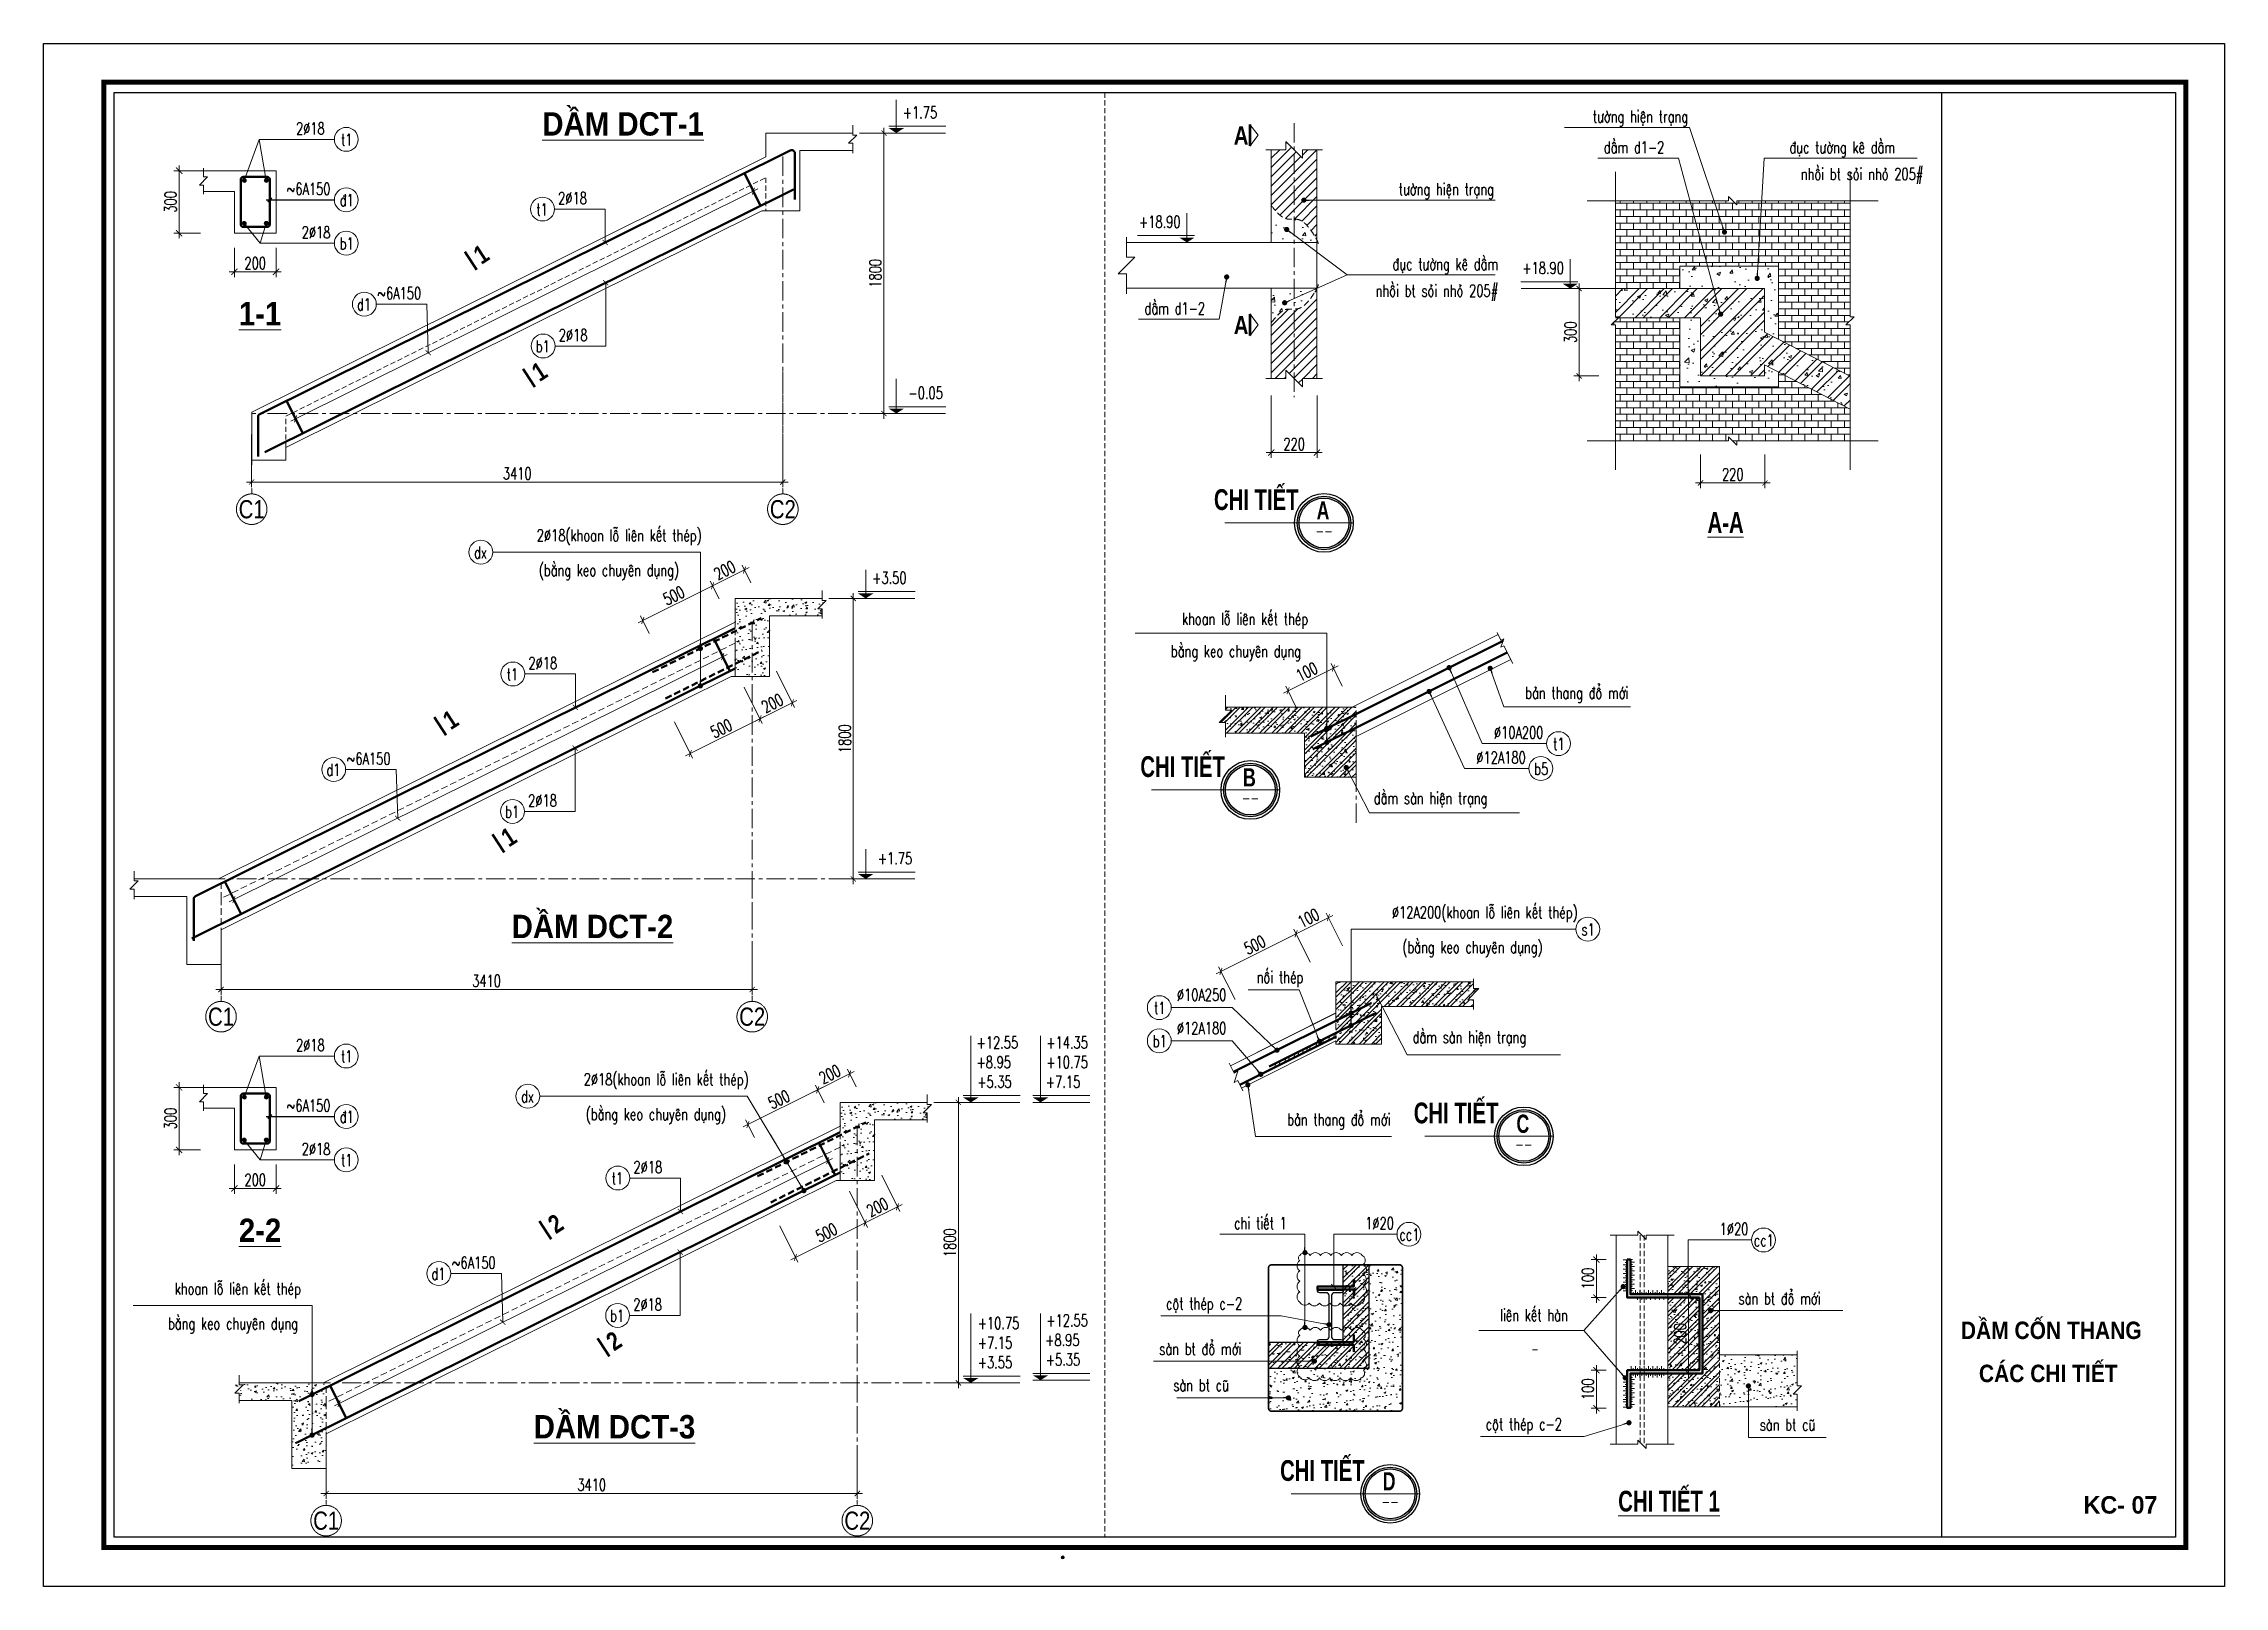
# Model space of a CAD drawing. Header units: millimetres. Extents: x 61738 to 439738, y 60858 to 151243.
# Drawn here: x 313738 to 355738, y 84100 to 113800 of the extents above; entities that cross this region are included whole.
import ezdxf
from ezdxf.enums import TextEntityAlignment as Align

# ---------------------------------------------------------------- set-up
doc = ezdxf.new("R2010")
doc.units = ezdxf.units.MM
doc.linetypes.add('CENTER', pattern=[2, 1.25, -0.25, 0.25, -0.25])
doc.linetypes.add('HIDDEN', pattern=[0.375, 0.25, -0.125])
for name, color, linetype, lineweight in [('1-THEP1', 1, 'Continuous', 50), ('10-TEXT', 4, 'Continuous', 15), ('2-THEP2', 6, 'Continuous', 50), ('3-THAY', 7, 'Continuous', 18), ('5-DUT', 2, 'HIDDEN', 15), ('6-TRUC', 8, 'CENTER', 9), ('7-HATCH', 8, 'Continuous', 13), ('8-DIM', 8, 'Continuous', 15), ('9-SO HIEU', 8, 'Continuous', 15), ('TEXT', 7, 'Continuous', 25)]:
    doc.layers.add(name, color=color, linetype=linetype, lineweight=lineweight)
for name, color, linetype in [('COT', 2, 'Continuous'), ('DIM', 3, 'Continuous'), ('Khungbo', 32, 'Continuous'), ('KICHTHUOC', 8, 'Continuous'), ('MANH', 8, 'Continuous'), ('NETTHAY', 9, 'Continuous'), ('TEXT-Ghi chu', 7, 'Continuous')]:
    doc.layers.add(name, color=color, linetype=linetype)
doc.styles.add('A3 - Text 2.3', font='Vnsimli.shx', dxfattribs={"width": 0.7, "height": 230})
doc.styles.add('A3 - Text 3.5', font='VnArialH.TTF', dxfattribs={"width": 0.8, "height": 350})
doc.styles.add('A3 - Text 4.5', font='VnArialH-Bold.TTF', dxfattribs={"width": 0.9, "height": 450})
doc.styles.add('A3-Text 2.3', font='vnsimli.shx', dxfattribs={"width": 0.7, "height": 230, "bigfont": 'vn.shx'})
doc.styles.add('A3-Text 3.5', font='VnArialH-Bold.TTF', dxfattribs={"width": 0.8, "height": 350})
doc.styles.add('FONT 2', font='UTM Neo Sans IntelBold.ttf')
doc.styles.add('S1', font='vnsimli.shx', dxfattribs={"width": 0.75})
doc.styles.add('T1', font='Vnsimli.shx', dxfattribs={"width": 0.7})
doc.styles.add('T3', font='VnArialH-Bold.TTF', dxfattribs={"width": 0.9})
doc.dimstyles.new('A3-1-100', dxfattribs={"dimtxt": 200, "dimasz": 120, "dimexe": 100, "dimexo": 0, "dimgap": 50, "dimtad": 1, "dimdec": 0, "dimdsep": 49, "dimtxsty": 'A3-Text 2.3', "dimblk": 'ARCHTICK', "dimcen": 10, "dimdle": 100, "dimclrd": 8, "dimclre": 8, "dimclrt": 2, "dimadec": 0, "dimazin": 2, "dimtfac": 1, "dimtdec": 0, "dimtix": 1, "dimtmove": 1, "dimatfit": 3, "dimldrblk": 'DOT', "dimfxl": 1, "dimtolj": 1, "dimtzin": 0, "dimlwd": -1, "dimlwe": -1, "dimarcsym": 0})
doc.dimstyles.new('A3-1-100x10', dxfattribs={"dimtxt": 230, "dimasz": 100, "dimexe": 80, "dimexo": 0, "dimgap": 50, "dimtad": 1, "dimdec": 0, "dimlfac": 0.1, "dimdsep": 49, "dimtxsty": 'A3-Text 2.3', "dimblk": 'ARCHTICK', "dimcen": 10, "dimdle": 80, "dimclrd": 8, "dimclre": 8, "dimclrt": 2, "dimadec": 0, "dimazin": 2, "dimtfac": 1, "dimtdec": 0, "dimtix": 1, "dimtmove": 1, "dimatfit": 3, "dimldrblk": 'DOT', "dimfxl": 1, "dimtolj": 1, "dimtzin": 0, "dimlwd": -1, "dimlwe": -1, "dimarcsym": 0})
doc.dimstyles.new('A3-1-100x2', dxfattribs={"dimtxt": 200, "dimasz": 120, "dimexe": 100, "dimexo": 0, "dimgap": 50, "dimtad": 1, "dimdec": 0, "dimlfac": 0.5, "dimdsep": 49, "dimtxsty": 'A3-Text 2.3', "dimblk": 'ARCHTICK', "dimcen": 10, "dimdle": 100, "dimclrd": 8, "dimclre": 8, "dimclrt": 2, "dimadec": 0, "dimazin": 2, "dimtfac": 1, "dimtdec": 0, "dimtix": 1, "dimtmove": 1, "dimatfit": 3, "dimldrblk": 'DOT', "dimfxl": 1, "dimtolj": 1, "dimtzin": 0, "dimlwd": -1, "dimlwe": -1, "dimarcsym": 0})
doc.dimstyles.new('A3-1-100x3', dxfattribs={"dimtxt": 230, "dimasz": 120, "dimexe": 100, "dimexo": 0, "dimgap": 50, "dimtad": 1, "dimdec": 0, "dimlfac": 0.333333, "dimdsep": 49, "dimtxsty": 'A3-Text 2.3', "dimblk": 'ARCHTICK', "dimcen": 10, "dimdle": 100, "dimclrd": 8, "dimclre": 8, "dimclrt": 2, "dimadec": 0, "dimazin": 2, "dimtfac": 1, "dimtdec": 0, "dimtix": 1, "dimtmove": 1, "dimatfit": 3, "dimldrblk": 'DOT', "dimfxl": 1, "dimtolj": 1, "dimtzin": 0, "dimlwd": -1, "dimlwe": -1, "dimarcsym": 0})
doc.dimstyles.new('A3-1-100x4', dxfattribs={"dimtxt": 200, "dimasz": 120, "dimexe": 100, "dimexo": 0, "dimgap": 50, "dimtad": 1, "dimdec": 0, "dimlfac": 0.25, "dimdsep": 49, "dimtxsty": 'A3-Text 2.3', "dimblk": 'ARCHTICK', "dimcen": 10, "dimdle": 100, "dimclrd": 8, "dimclre": 8, "dimclrt": 2, "dimadec": 0, "dimazin": 2, "dimtfac": 1, "dimtdec": 0, "dimtix": 1, "dimtmove": 1, "dimatfit": 3, "dimldrblk": 'DOT', "dimfxl": 1, "dimtolj": 1, "dimtzin": 0, "dimlwd": -1, "dimlwe": -1, "dimarcsym": 0})
doc.dimstyles.new('KT1-100x4', dxfattribs={"dimscale": 100, "dimtxt": 2.3, "dimasz": 0.006, "dimexe": 0.8, "dimexo": 0, "dimgap": 1.2, "dimtad": 1, "dimdec": 0, "dimlfac": 0.25, "dimrnd": 1, "dimdsep": 46, "dimtxsty": 'T1', "dimblk": 'DIMA', "dimcen": 0.09, "dimdle": 1.2, "dimclrd": 8, "dimclre": 8, "dimclrt": 7, "dimadec": 0, "dimazin": 0, "dimtfac": 1, "dimtdec": 0, "dimtix": 1, "dimtmove": 2, "dimatfit": 3, "dimldrblk": 'DIMA', "dimfxl": 1, "dimtolj": 1, "dimtzin": 0, "dimarcsym": 0})
pattern_1 = [(50, (-211450, 15312.7), (728.7387, -63.75634), [76.2, -838.2]), (355, (-211450, 15312.7), (-140.9737, 764.2274), [60.96, -670.5623]), (100.45144, (-211389.3, 15307.4), (587.765, 700.471), [64.76, -712.361]), (46.1842, (-211450, 15515.9), (1084.3162, -168.1693), [114.3, -1257.3]), (96.63556, (-211359.6, 15501.9), (949.6165, 989.7045), [97.14, -1068.5424]), (351.18415, (-211450, 15515.9), (949.6165, 989.7045), [91.4399, -1005.839]), (21, (-211348.4, 15465.1), (606.45757, -409.0608), [76.2, -838.2]), (326, (-211348.4, 15465.1), (247.2081, 736.7519), [60.96, -670.56]), (71.45144, (-211297.86, 15431), (853.6657, 327.6911), [64.76, -712.35975]), (37.5, (-211450, 15312.72), (12.35441, 338.22016), [0, -662.432, 0, -680.72, 0, -673.1]), (7.5, (-211450, 15312.7), (267.27865, 400.7223), [0, -388.112, 0, -647.192, 0, -256.54]), (327.5, (-211676.57, 15312.72), (542.36238, -22.91498), [0, -254, 0, -792.48, 0, -1051.56]), (317.5, (-211778.17, 15312.7), (592.51673, 101.70596), [0, -330.2, 0, -526.288, 0, -746.76])]
pattern_2 = [(50, (113560, 2541.66), (364.36934, -31.87817), [38.1, -419.1]), (355, (113560, 2541.66), (-70.48684, 382.1137), [30.48, -335.28117]), (100.45144, (113590.36, 2539), (293.8825, 350.2355), [32.38, -356.1805]), (46.1842, (113560, 2643.26), (542.1581, -84.08466), [57.15, -628.65]), (96.63556, (113605.2, 2636.25), (474.8083, 494.8522), [48.57, -534.2712]), (351.18415, (113560, 2643.26), (474.8083, 494.8522), [45.7199, -502.9195]), (21, (113610.8, 2617.86), (303.2288, -204.5304), [38.1, -419.1]), (326, (113610.8, 2617.86), (123.60406, 368.37593), [30.48, -335.28]), (71.45144, (113636.07, 2600.8), (426.83284, 163.84554), [32.38, -356.1799]), (37.5, (113560, 2541.66), (6.17721, 169.11008), [0, -331.216, 0, -340.36, 0, -336.55]), (7.5, (113560, 2541.66), (133.63933, 200.36115), [0, -194.056, 0, -323.596, 0, -128.27]), (327.5, (113446.72, 2541.66), (271.18119, -11.45749), [0, -127, 0, -396.24, 0, -525.78]), (317.5, (113395.92, 2541.66), (296.25836, 50.85298), [0, -165.1, 0, -263.144, 0, -373.38])]
pattern_3 = [(50, (115584.6, -7161.05), (364.36934, -31.87817), [38.1, -419.1]), (355, (115584.6, -7161.05), (-70.48684, 382.1137), [30.48, -335.28117]), (100.45144, (115614.98, -7163.7), (293.8825, 350.2355), [32.38, -356.1805]), (46.1842, (115584.6, -7059.45), (542.1581, -84.08466), [57.15, -628.65]), (96.63556, (115629.8, -7066.46), (474.8083, 494.8522), [48.57, -534.2712]), (351.18415, (115584.6, -7059.45), (474.8083, 494.8522), [45.7199, -502.9195]), (21, (115635.4, -7084.85), (303.2288, -204.5304), [38.1, -419.1]), (326, (115635.4, -7084.85), (123.60406, 368.37593), [30.48, -335.28]), (71.45144, (115660.7, -7101.9), (426.83284, 163.84554), [32.38, -356.1799]), (37.5, (115584.61, -7161.05), (6.17721, 169.11008), [0, -331.216, 0, -340.36, 0, -336.55]), (7.5, (115584.61, -7161.05), (133.63933, 200.36115), [0, -194.056, 0, -323.596, 0, -128.27]), (327.5, (115471.33, -7161.05), (271.18119, -11.45749), [0, -127, 0, -396.24, 0, -525.78]), (317.5, (115420.53, -7161.05), (296.25836, 50.85298), [0, -165.1, 0, -263.144, 0, -373.38])]

msp = doc.modelspace()

# ---------------------------------------------------------------- texts
at = {"layer": '10-TEXT'}
for s, height, style, width, p in [('%%UdÇm dct-1', 450, 'A3 - Text 4.5', 0.9, (324898.9, 112030)), ('t1', 230, 'S1', 0.7, (319575.6, 111836)), ('®1', 230, 'S1', 0.7, (319575.6, 110671.8)), ('t1', 230, 'S1', 0.7, (323339.7, 110494.3)), ('b1', 230, 'S1', 0.7, (319575.6, 109836)), ('%%U1-1', 450, 'A3 - Text 4.5', 0.9, (317907, 108377.4)), ('d1', 230, 'S1', 0.7, (319907.7, 108662.9)), ('b1', 230, 'S1', 0.7, (323350.9, 107857.6)), ('a', 350, 'T3', 0.7, (338378.6, 104639.6)), ('--', 212.67, 'S1', 0.7, (338399.1, 104312.9)), ('dx', 230, 'S1', 0.7, (322152.3, 103888.5)), ('t1', 230, 'S1', 0.7, (322766.7, 101543.2)), ('t1', 230, 'S1', 0.7, (342920.9, 100202.7)), ('d1', 230, 'S1', 0.7, (319317.7, 99703.4)), ('b', 350, 'T3', 0.7, (336960.8, 99499.1)), ('b5', 230, 'S1', 0.7, (342580.9, 99722.7)), ('b1', 230, 'S1', 0.7, (322760.9, 98898.1)), ('--', 212.67, 'S1', 0.7, (336981.3, 99172.4)), ('%%UdÇm dct-2', 450, 'A3 - Text 4.5', 0.9, (324308.9, 96579.4)), ('s1', 230, 'S1', 0.7, (343485, 96630.6)), ('t1', 230, 'S1', 0.7, (335233.7, 95120.2)), ('b1', 230, 'S1', 0.7, (335233.7, 94480.2)), ('t1', 230, 'S1', 0.7, (319575.6, 94188.7)), ('®1', 230, 'S1', 0.7, (319575.6, 93024.4)), ('dx', 230, 'S1', 0.7, (323056.9, 93415.8)), ('c', 350, 'T3', 0.7, (342227.3, 92831.5)), ('t1', 230, 'S1', 0.7, (319575.6, 92188.7)), ('--', 212.67, 'S1', 0.7, (342247.8, 92504.8)), ('t1', 230, 'S1', 0.7, (324790.6, 91840.1)), ('%%U2-2', 450, 'A3 - Text 4.5', 0.9, (317907, 90730)), ('cc1', 230, 'S1', 0.7, (340041.7, 90756.8)), ('cc1', 230, 'S1', 0.7, (346868.7, 90646.8)), ('d1', 230, 'S1', 0.7, (321342.3, 90000.7)), ('b1', 230, 'S1', 0.7, (324785.5, 89195.4)), ('DẦM CỐN THANG', 336, 'FONT 2', 0.9, (352403.8, 88861.6)), ('CÁC CHI TIẾT ', 336, 'FONT 2', 0.9, (352403.8, 88031.6)), ('%%UdÇm dct-3', 450, 'A3 - Text 4.5', 0.9, (324733.5, 86947.9)), ('d', 350, 'T3', 0.7, (339652.4, 85947.6)), ('--', 212.67, 'S1', 0.7, (339672.9, 85620.9))]:
    msp.add_text(s, height=height, dxfattribs=dict(at, style=style, width=width)).set_placement(p, align=Align.CENTER)
at = {"layer": '10-TEXT', "width": 0.7}
for s, style, p in [('+1.75', 'A3 - Text 2.3', (330284.8, 112360.5)), ('+18.90', 'A3 - Text 2.3', (334834.7, 110253.1)), ('+18.90', 'A3 - Text 2.3', (342217.5, 109366)), ('-0.05', 'A3 - Text 2.3', (330394.1, 106960.5)), ('+3.50', 'A3 - Text 2.3', (329694.8, 103401)), ('dÇm sµn hiÖn tr¹ng', 'S1', (339357.2, 99158.7)), ('+1.75', 'A3 - Text 2.3', (329804.1, 98001)), ('+12.55', 'A3 - Text 2.3', (331706.1, 94453.5)), ('+14.35', 'A3 - Text 2.3', (333048.9, 94453.5)), ('dÇm sµn hiÖn tr¹ng', 'A3 - Text 2.3', (340104, 94558.2)), ('+8.95', 'A3 - Text 2.3', (331706.1, 94075.9)), ('+10.75', 'A3 - Text 2.3', (333048.9, 94075.9)), ('+5.35', 'A3 - Text 2.3', (331719.4, 93698.3)), ('+7.15', 'A3 - Text 2.3', (333039.4, 93698.3)), ('cét thÐp c-2', 'S1', (335354, 89428.1)), ('sµn bt ®æ míi', 'S1', (346381, 89528.1)), ('+10.75', 'A3 - Text 2.3', (331728.7, 89053.5)), ('+12.55', 'A3 - Text 2.3', (333048.9, 89105.5)), ('+7.15', 'A3 - Text 2.3', (331728.7, 88675.9)), ('+8.95', 'A3 - Text 2.3', (333026.1, 88727.8)), ('sµn bt ®æ míi', 'S1', (335224.8, 88555.7)), ('+3.55', 'A3 - Text 2.3', (331728.7, 88298.3)), ('+5.35', 'A3 - Text 2.3', (333039.4, 88350.2)), ('sµn bt cò', 'S1', (335495.8, 87858.1)), ('cét thÐp c-2', 'S1', (341511, 87108.1)), ('sµn bt cò', 'S1', (346791, 87098.1))]:
    msp.add_text(s, height=230, dxfattribs=dict(at, style=style)).set_placement(p)
for s, height, style, p in [('2`18', 230, 'S1', (319152.2, 112052)), ('t\xadêng hiÖn tr¹ng', 230, 'S1', (345410, 112281.5)), ('dÇm d1-2', 230, 'S1', (344953.5, 111688.7)), ('®ôc t\xadêng kª dÇm', 230, 'S1', (349396.2, 111688.7)), ('nhåi bt sái nhá 205#', 230, 'S1', (349940.4, 111175.3)), ('~6A150', 230, 'S1', (319262.2, 110887.7)), ('2`18', 230, 'S1', (324201, 110710.2)), ('t\xadêng hiÖn tr¹ng', 230, 'S1', (341671.3, 110881.5)), ('2`18', 230, 'S1', (319262.2, 110052)), ('®ôc t\xadêng kª dÇm', 230, 'S1', (341751.3, 109441.5)), ('nhåi bt sái nhá 205#', 230, 'S1', (341751.3, 108928.2)), ('~6A150', 230, 'S1', (321009, 108878.9)), ('dÇm d1-2', 230, 'S1', (336107, 108588.2)), ('2`18', 230, 'S1', (324212.3, 108073.6)), ('chi tiÕt', 400, 'T3', (337907.8, 104822)), ('%%Ua-a', 400, 'T3', (346480, 104381.5)), ('2`18(khoan lç liªn kÕt thÐp)', 230, 'S1', (326410.6, 104218.8)), ('(b»ng keo chuyªn dông)', 230, 'S1', (325973.8, 103549.4)), ('khoan lç liªn kÕt thÐp', 230, 'S1', (338091.1, 102609.6)), ('b»ng keo chuyªn dông', 230, 'S1', (337953.5, 101990.1)), ('2`18', 230, 'S1', (323628, 101759.2)), ('b¶n thang ®æ míi', 230, 'S1', (344259.9, 101186.2)), ('`10A200', 230, 'S1', (342623.2, 100421.5)), ('~6A150', 230, 'S1', (320419, 99919.4)), ('chi tiÕt', 400, 'T3', (336490, 99681.5)), ('`12A180', 230, 'S1', (342283.2, 99941.5)), ('2`18', 230, 'S1', (323622.3, 99114)), ('`12A200(khoan lç liªn kÕt thÐp)', 230, 'S1', (343280.2, 96960.9)), ('(b»ng keo chuyªn dông)', 230, 'S1', (342605.3, 96291.5)), ('nèi thÐp', 230, 'S1', (337998.7, 95711.5)), ('`10A250', 230, 'S1', (336517.3, 95371.5)), ('`12A180', 230, 'S1', (336517.3, 94731.5)), ('2`18', 230, 'S1', (319152.2, 94404.7)), ('2`18(khoan lç liªn kÕt thÐp)', 230, 'S1', (327315.2, 93746.1)), ('~6A150', 230, 'S1', (319262.2, 93240.4)), ('(b»ng keo chuyªn dông)', 230, 'S1', (326878.4, 93076.7)), ('b¶n thang ®æ míi', 230, 'S1', (339677.3, 92971.5)), ('chi tiÕt', 400, 'T3', (341756.5, 93013.9)), ('2`18', 230, 'S1', (319262.2, 92404.7)), ('2`18', 230, 'S1', (325651.9, 92056.1)), ('chi tiÕt 1', 230, 'S1', (337680.6, 90975.6)), ('1`20', 230, 'S1', (339744, 90975.6)), ('1`20', 230, 'S1', (346571, 90865.6)), ('~6A150', 230, 'S1', (322443.6, 90216.7)), ('khoan lç liªn kÕt thÐp', 230, 'S1', (318692.2, 89716.1)), ('2`18', 230, 'S1', (325646.9, 89411.3)), ('liªn kÕt hµn', 230, 'S1', (343092.7, 89208.1)), ('b»ng keo chuyªn dông', 230, 'S1', (318638, 89046.7)), ('chi tiÕt', 400, 'T3', (339181.6, 86130)), ('%%Uchi tiÕt 1', 400, 'T3', (346020, 85540))]:
    msp.add_text(s, height=height, dxfattribs=dict(at, style=style)).set_placement(p, align=Align.RIGHT)
at = {"layer": '10-TEXT', "style": 'FONT 2'}
msp.add_text('KC- 07', height=336, dxfattribs=at).set_placement((353737.7, 85668.5), align=Align.MIDDLE_CENTER)

# ---------------------------------------------------------------- blocks, each defined once
blk = doc.blocks.new('CDS12')
at = {"layer": 'Defpoints'}
blk.add_lwpolyline([(91835, 363353), (49835, 363353), (49835, 393053), (91835, 393053)], close=True, dxfattribs=at)
at = {"layer": 'Khungbo', "color": 1, "const_width": 100}
blk.add_lwpolyline([(91094, 364100), (50996, 364100), (50996, 392312), (91094, 392312)], close=True, dxfattribs=at)
at = {"layer": 'Khungbo', "color": 1}
for points in [[(90894, 364300), (51196, 364300), (51196, 392112), (90894, 392112)], [(90894, 392112), (90894, 364300), (86394, 364300), (86394, 392112)]]:
    blk.add_lwpolyline(points, close=True, dxfattribs=at)
blk = doc.blocks.new('_ArchTick')
at = {"color": 0, "linetype": 'ByBlock', "const_width": 0.15}
blk.add_lwpolyline([(-0.5, -0.5), (0.5, 0.5)], dxfattribs=at)
blk = doc.blocks.new('_Dot')
at = {"color": 0, "linetype": 'ByBlock', "lineweight": -2}
blk.add_line((-0.5, 0), (-1, 0), dxfattribs=at)
at = {"color": 0, "linetype": 'ByBlock', "const_width": 0.5}
blk.add_lwpolyline([(-0.25, 0, 1), (0.25, 0, 1)], format="xyb", close=True, dxfattribs=at)
blk = doc.blocks.new('*D166')
at = {"layer": '8-DIM', "color": 8, "linetype": 'ByBlock', "ltscale": 500, "transparency": 16777216}
blk.add_line((336324, 95895), (337951, 96708), dxfattribs=at)
at = {"layer": '8-DIM', "color": 8, "ltscale": 500, "transparency": 16777216}
for p, q in [((338133, 96120), (337817, 96753)), ((336685, 95396), (336369, 96029))]:
    blk.add_line(p, q, dxfattribs=at)
at = {"layer": 'Defpoints', "color": 0, "ltscale": 500, "transparency": 16777216}
for p in [(337861, 96664), (338133, 96120), (336685, 95396)]:
    blk.add_point(p, dxfattribs=at)
at = {"layer": '8-DIM', "color": 8, "ltscale": 500, "transparency": 16777216, "xscale": 100, "yscale": 100, "zscale": 100}
for p, rotation in [((337861, 96664), 26.56505117707891), ((336413, 95940), 206.5650511770789)]:
    blk.add_blockref('_ArchTick', p, dxfattribs=dict(at, rotation=rotation))
at = {"layer": '8-DIM', "color": 2, "ltscale": 500, "transparency": 16777216, "insert": (337064, 96449), "char_height": 230, "attachment_point": 5, "rotation": 26.5651, "style": 'A3-Text 2.3'}
blk.add_mtext('\\A1;500', dxfattribs=at)
blk = doc.blocks.new('Mat cat KC - Dung')
at = {"layer": '10-TEXT', "color": 2, "const_width": 50}
blk.add_lwpolyline([(0, 418), (0, 0)], dxfattribs=at)
at = {"layer": '10-TEXT', "color": 3, "ltscale": 500, "style": 'A3-Text 3.5', "width": 0.8}
blk.add_attdef('1', (127, 29), '', height=350, dxfattribs=at)
blk = doc.blocks.new('*D278')
at = {"layer": '8-DIM', "color": 8, "ltscale": 500, "transparency": 16777216}
for p, q in [((345650, 105893), (345650, 105242)), ((346890, 105893), (346890, 105242))]:
    blk.add_line(p, q, dxfattribs=at)
at = {"layer": '8-DIM', "color": 8, "linetype": 'ByBlock', "ltscale": 500, "transparency": 16777216}
blk.add_line((345550, 105342), (346990, 105342), dxfattribs=at)
at = {"layer": 'Defpoints', "color": 0, "ltscale": 500, "transparency": 16777216}
for p in [(345650, 105893), (346890, 105893), (346890, 105342)]:
    blk.add_point(p, dxfattribs=at)
at = {"layer": '8-DIM', "color": 8, "ltscale": 500, "transparency": 16777216, "xscale": 100, "yscale": 100, "zscale": 100, "rotation": 180}
blk.add_blockref('_ArchTick', (345650, 105342), dxfattribs=at)
at = {"layer": '8-DIM', "color": 8, "ltscale": 500, "transparency": 16777216, "xscale": 100, "yscale": 100, "zscale": 100}
blk.add_blockref('_ArchTick', (346890, 105342), dxfattribs=at)
at = {"layer": '8-DIM', "color": 2, "ltscale": 500, "transparency": 16777216, "insert": (346270, 105507), "char_height": 230, "attachment_point": 5, "style": 'A3-Text 2.3'}
blk.add_mtext('\\A1;220', dxfattribs=at)
blk = doc.blocks.new('*D287')
at = {"layer": '8-DIM', "color": 8, "ltscale": 500, "transparency": 16777216}
for p, q in [((338754, 96430), (338437, 97063)), ((338133, 96120), (337817, 96753))]:
    blk.add_line(p, q, dxfattribs=at)
at = {"layer": '8-DIM', "color": 8, "linetype": 'ByBlock', "ltscale": 500, "transparency": 16777216}
blk.add_line((337772, 96619), (338571, 97018), dxfattribs=at)
at = {"layer": 'Defpoints', "color": 0, "ltscale": 500, "transparency": 16777216}
for p in [(338482, 96974), (338754, 96430), (338133, 96120)]:
    blk.add_point(p, dxfattribs=at)
at = {"layer": '8-DIM', "color": 8, "ltscale": 500, "transparency": 16777216, "xscale": 100, "yscale": 100, "zscale": 100}
for p, rotation in [((338482, 96974), 26.56505117707369), ((337861, 96664), 206.5650511770737)]:
    blk.add_blockref('_ArchTick', p, dxfattribs=dict(at, rotation=rotation))
at = {"layer": '8-DIM', "color": 2, "ltscale": 500, "transparency": 16777216, "insert": (338098, 96966), "char_height": 230, "attachment_point": 5, "rotation": 26.5651, "style": 'A3-Text 2.3'}
blk.add_mtext('\\A1;100', dxfattribs=at)
blk = doc.blocks.new('*D288')
at = {"layer": '8-DIM', "color": 8, "linetype": 'ByBlock', "ltscale": 500, "transparency": 16777216}
blk.add_line((337616, 101298), (338668, 101820), dxfattribs=at)
at = {"layer": '8-DIM', "color": 8, "ltscale": 500, "transparency": 16777216}
for p, q in [((338749, 101431), (338533, 101865)), ((337877, 100997), (337661, 101432))]:
    blk.add_line(p, q, dxfattribs=at)
at = {"layer": 'Defpoints', "color": 0, "ltscale": 500, "transparency": 16777216}
for p in [(338578, 101776), (338749, 101431), (337877, 100997)]:
    blk.add_point(p, dxfattribs=at)
at = {"layer": '8-DIM', "color": 8, "ltscale": 500, "transparency": 16777216, "xscale": 100, "yscale": 100, "zscale": 100}
for p, rotation in [((338578, 101776), 26.416037781953), ((337706, 101342), 206.4160377819531)]:
    blk.add_blockref('_ArchTick', p, dxfattribs=dict(at, rotation=rotation))
at = {"layer": '8-DIM', "color": 2, "ltscale": 500, "transparency": 16777216, "insert": (338068, 101707), "char_height": 230, "attachment_point": 5, "rotation": 26.416, "style": 'A3-Text 2.3'}
blk.add_mtext('\\A1;100', dxfattribs=at)
blk = doc.blocks.new('*D461')
at = {"layer": '8-DIM', "color": 8, "ltscale": 500, "transparency": 16777216}
for p, q in [((343830, 90392), (343544, 90392)), ((343830, 89661), (343544, 89661))]:
    blk.add_line(p, q, dxfattribs=at)
at = {"layer": '8-DIM', "color": 8, "linetype": 'ByBlock', "ltscale": 500, "transparency": 16777216}
blk.add_line((343644, 89561), (343644, 90492), dxfattribs=at)
at = {"layer": 'Defpoints', "color": 0, "ltscale": 500, "transparency": 16777216}
for p in [(343644, 90392), (343830, 90392), (343830, 89661)]:
    blk.add_point(p, dxfattribs=at)
at = {"layer": '8-DIM', "color": 8, "ltscale": 500, "transparency": 16777216, "xscale": 120, "yscale": 120, "zscale": 120}
for p, rotation in [((343644, 90392), 90), ((343644, 89661), 270)]:
    blk.add_blockref('_ArchTick', p, dxfattribs=dict(at, rotation=rotation))
at = {"layer": '8-DIM', "color": 2, "ltscale": 500, "transparency": 16777216, "insert": (343479, 90027), "char_height": 230, "attachment_point": 5, "rotation": 90, "style": 'A3-Text 2.3'}
blk.add_mtext('\\A1;100', dxfattribs=at)
blk = doc.blocks.new('*U462')
at = {"layer": '10-TEXT'}
for p, q in [((17615, 449767), (17615, 450310)), ((16706, 449893), (17756, 449893)), ((16710, 449766), (18122, 449766))]:
    blk.add_line(p, q, dxfattribs=at)
at = {"layer": '10-TEXT', "color": 1}
blk.add_solid([(17756, 449858), (17615, 449767), (17473, 449858)], dxfattribs=at)
blk = doc.blocks.new('*D463')
at = {"layer": '8-DIM', "color": 8, "ltscale": 500, "transparency": 16777216}
for p, q in [((337383, 107026), (337383, 105826)), ((338263, 107026), (338263, 105826))]:
    blk.add_line(p, q, dxfattribs=at)
at = {"layer": '8-DIM', "color": 8, "linetype": 'ByBlock', "ltscale": 500, "transparency": 16777216}
blk.add_line((337283, 105926), (338363, 105926), dxfattribs=at)
at = {"layer": 'Defpoints', "color": 0, "ltscale": 500, "transparency": 16777216}
for p in [(337383, 107026), (338263, 107026), (338263, 105926)]:
    blk.add_point(p, dxfattribs=at)
at = {"layer": '8-DIM', "color": 8, "ltscale": 500, "transparency": 16777216, "xscale": 120, "yscale": 120, "zscale": 120, "rotation": 180}
blk.add_blockref('_ArchTick', (337383, 105926), dxfattribs=at)
at = {"layer": '8-DIM', "color": 8, "ltscale": 500, "transparency": 16777216, "xscale": 120, "yscale": 120, "zscale": 120}
blk.add_blockref('_ArchTick', (338263, 105926), dxfattribs=at)
at = {"layer": '8-DIM', "color": 2, "ltscale": 500, "transparency": 16777216, "insert": (337823, 106091), "char_height": 230, "attachment_point": 5, "style": 'A3-Text 2.3'}
blk.add_mtext('\\A1;220', dxfattribs=at)
blk = doc.blocks.new('*D464')
at = {"layer": '8-DIM', "color": 8, "ltscale": 400, "transparency": 16777216}
for p, q in [((343690, 109084), (343210, 109084)), ((343690, 107403), (343210, 107403))]:
    blk.add_line(p, q, dxfattribs=at)
at = {"layer": '8-DIM', "color": 8, "linetype": 'ByBlock', "ltscale": 400, "transparency": 16777216}
blk.add_line((343310, 107303), (343310, 109184), dxfattribs=at)
at = {"layer": 'Defpoints', "color": 0, "ltscale": 400, "transparency": 16777216}
for p in [(343310, 109084), (343690, 109084), (343690, 107403)]:
    blk.add_point(p, dxfattribs=at)
at = {"layer": '8-DIM', "color": 8, "ltscale": 400, "transparency": 16777216, "xscale": 100, "yscale": 100, "zscale": 100}
for p, rotation in [((343310, 109084), 90), ((343310, 107403), 270)]:
    blk.add_blockref('_ArchTick', p, dxfattribs=dict(at, rotation=rotation))
at = {"layer": '8-DIM', "color": 2, "ltscale": 400, "transparency": 16777216, "insert": (343145, 108244), "char_height": 230, "attachment_point": 5, "rotation": 90, "style": 'A3-Text 2.3'}
blk.add_mtext('\\A1;300', dxfattribs=at)
blk = doc.blocks.new('*U786')
at = {"layer": '10-TEXT'}
for p, q in [((17615, 449767), (17615, 450310)), ((16706, 449893), (17756, 449893)), ((16710, 449766), (18533, 449766))]:
    blk.add_line(p, q, dxfattribs=at)
at = {"layer": '10-TEXT', "color": 1}
blk.add_solid([(17756, 449858), (17615, 449767), (17473, 449858)], dxfattribs=at)
blk = doc.blocks.new('DK THEP')
at = {"layer": '7-HATCH'}
h = blk.add_hatch(color=1, dxfattribs=at)
edge = h.paths.add_edge_path()
edge.add_arc((0, 0), 36.1, 0, 360)
at = {"layer": '7-HATCH', "color": 0}
blk.add_circle((0, 0), 36.1, dxfattribs=at)
blk = doc.blocks.new('Truc X')
at = {"layer": '6-TRUC', "color": 2}
blk.add_line((0, 0), (0, 150), dxfattribs=at)
blk.add_circle((0, -400), 400, dxfattribs=at)
at = {"layer": '6-TRUC', "color": 2, "style": 'A3 - Text 3.5', "width": 0.8}
blk.add_attdef('1', text='', height=500, dxfattribs=at).set_placement((-13, -400), align=Align.MIDDLE_CENTER)
blk = doc.blocks.new('*D829')
at = {"layer": '8-DIM', "color": 8, "ltscale": 300, "transparency": 16777216}
for p, q in [((317745, 106278), (317745, 105260)), ((327975, 106278), (327975, 105260))]:
    blk.add_line(p, q, dxfattribs=at)
at = {"layer": '8-DIM', "color": 8, "linetype": 'ByBlock', "ltscale": 300, "transparency": 16777216}
blk.add_line((317645, 105360), (328075, 105360), dxfattribs=at)
at = {"layer": 'Defpoints', "color": 0, "ltscale": 300, "transparency": 16777216}
for p in [(317745, 106278), (327975, 106278), (327975, 105360)]:
    blk.add_point(p, dxfattribs=at)
at = {"layer": '8-DIM', "color": 8, "ltscale": 300, "transparency": 16777216, "xscale": 100, "yscale": 100, "zscale": 100, "rotation": 180}
blk.add_blockref('_ArchTick', (317745, 105360), dxfattribs=at)
at = {"layer": '8-DIM', "color": 8, "ltscale": 300, "transparency": 16777216, "xscale": 100, "yscale": 100, "zscale": 100}
blk.add_blockref('_ArchTick', (327975, 105360), dxfattribs=at)
at = {"layer": '8-DIM', "color": 2, "ltscale": 300, "transparency": 16777216, "insert": (322860, 105525), "char_height": 230, "attachment_point": 5, "style": 'A3-Text 2.3'}
blk.add_mtext('\\A1;3410', dxfattribs=at)
blk = doc.blocks.new('*D830')
at = {"layer": '8-DIM', "color": 8, "linetype": 'ByBlock', "ltscale": 300, "transparency": 16777216}
blk.add_line((329922, 106579), (329922, 112179), dxfattribs=at)
at = {"layer": '8-DIM', "color": 8, "ltscale": 300, "transparency": 16777216}
for p, q in [((329452, 112079), (330022, 112079)), ((329452, 106679), (330022, 106679))]:
    blk.add_line(p, q, dxfattribs=at)
at = {"layer": 'Defpoints', "color": 0, "ltscale": 300, "transparency": 16777216}
for p in [(329452, 112079), (329922, 112079), (329452, 106679)]:
    blk.add_point(p, dxfattribs=at)
at = {"layer": '8-DIM', "color": 8, "ltscale": 300, "transparency": 16777216, "xscale": 100, "yscale": 100, "zscale": 100}
for p, rotation in [((329922, 112079), 90), ((329922, 106679), 270)]:
    blk.add_blockref('_ArchTick', p, dxfattribs=dict(at, rotation=rotation))
at = {"layer": '8-DIM', "color": 2, "ltscale": 300, "transparency": 16777216, "insert": (329757, 109379), "char_height": 230, "attachment_point": 5, "rotation": 90, "style": 'A3-Text 2.3'}
blk.add_mtext('\\A1;1800', dxfattribs=at)
blk = doc.blocks.new('*U836')
at = {"layer": '10-TEXT'}
for p, q in [((17615, 449767), (17615, 450405)), ((16706, 449893), (17756, 449893)), ((16710, 449766), (17757, 449766))]:
    blk.add_line(p, q, dxfattribs=at)
at = {"layer": '10-TEXT', "color": 1}
blk.add_solid([(17756, 449858), (17615, 449767), (17473, 449858)], dxfattribs=at)
blk = doc.blocks.new('*U835')
at = {"layer": '10-TEXT'}
for p, q in [((17615, 449767), (17615, 450380)), ((16706, 449893), (17756, 449893)), ((16710, 449766), (17757, 449766))]:
    blk.add_line(p, q, dxfattribs=at)
at = {"layer": '10-TEXT', "color": 1}
blk.add_solid([(17756, 449858), (17615, 449767), (17473, 449858)], dxfattribs=at)
blk = doc.blocks.new('*D831')
at = {"layer": '8-DIM', "color": 8, "linetype": 'ByBlock', "ltscale": 400, "transparency": 16777216}
blk.add_line((318502, 106534), (327496, 111002), dxfattribs=at)
at = {"layer": '8-DIM', "color": 8, "ltscale": 400, "transparency": 16777216}
for p, q in [((327347, 111077), (327451, 110868)), ((318532, 106698), (318636, 106489))]:
    blk.add_line(p, q, dxfattribs=at)
at = {"layer": 'Defpoints', "color": 0, "ltscale": 400, "transparency": 16777216}
for p in [(327347, 111077), (327407, 110957), (318532, 106698)]:
    blk.add_point(p, dxfattribs=at)
at = {"layer": '8-DIM', "color": 8, "ltscale": 400, "transparency": 16777216, "xscale": 100, "yscale": 100, "zscale": 100}
for p, rotation in [((327407, 110957), 26.41603778173643), ((318591, 106578), 206.4160377817365)]:
    blk.add_blockref('_ArchTick', p, dxfattribs=dict(at, rotation=rotation))
blk = doc.blocks.new('*D832')
at = {"layer": '8-DIM', "color": 8, "ltscale": 300, "transparency": 16777216}
for p, q in [((317155, 96508), (317155, 95490)), ((327385, 96508), (327385, 95490))]:
    blk.add_line(p, q, dxfattribs=at)
at = {"layer": '8-DIM', "color": 8, "linetype": 'ByBlock', "ltscale": 300, "transparency": 16777216}
blk.add_line((317055, 95590), (327485, 95590), dxfattribs=at)
at = {"layer": 'Defpoints', "color": 0, "ltscale": 300, "transparency": 16777216}
for p in [(317155, 96508), (327385, 96508), (327385, 95590)]:
    blk.add_point(p, dxfattribs=at)
at = {"layer": '8-DIM', "color": 8, "ltscale": 300, "transparency": 16777216, "xscale": 100, "yscale": 100, "zscale": 100, "rotation": 180}
blk.add_blockref('_ArchTick', (317155, 95590), dxfattribs=at)
at = {"layer": '8-DIM', "color": 8, "ltscale": 300, "transparency": 16777216, "xscale": 100, "yscale": 100, "zscale": 100}
blk.add_blockref('_ArchTick', (327385, 95590), dxfattribs=at)
at = {"layer": '8-DIM', "color": 2, "ltscale": 300, "transparency": 16777216, "insert": (322270, 95755), "char_height": 230, "attachment_point": 5, "style": 'A3-Text 2.3'}
blk.add_mtext('\\A1;3410', dxfattribs=at)
blk = doc.blocks.new('*D833')
at = {"layer": '8-DIM', "color": 8, "ltscale": 300, "transparency": 16777216}
for p, q in [((328862, 103119), (329432, 103119)), ((328862, 97719), (329432, 97719))]:
    blk.add_line(p, q, dxfattribs=at)
at = {"layer": '8-DIM', "color": 8, "linetype": 'ByBlock', "ltscale": 300, "transparency": 16777216}
blk.add_line((329332, 97619), (329332, 103219), dxfattribs=at)
at = {"layer": 'Defpoints', "color": 0, "ltscale": 300, "transparency": 16777216}
for p in [(328862, 103119), (329332, 103119), (328862, 97719)]:
    blk.add_point(p, dxfattribs=at)
at = {"layer": '8-DIM', "color": 8, "ltscale": 300, "transparency": 16777216, "xscale": 100, "yscale": 100, "zscale": 100}
for p, rotation in [((329332, 103119), 90), ((329332, 97719), 270)]:
    blk.add_blockref('_ArchTick', p, dxfattribs=dict(at, rotation=rotation))
at = {"layer": '8-DIM', "color": 2, "ltscale": 300, "transparency": 16777216, "insert": (329167, 100419), "char_height": 230, "attachment_point": 5, "rotation": 90, "style": 'A3-Text 2.3'}
blk.add_mtext('\\A1;1800', dxfattribs=at)
blk = doc.blocks.new('*U849')
at = {"layer": '10-TEXT'}
for p, q in [((17615, 449767), (17615, 450312)), ((16706, 449893), (17756, 449893)), ((16710, 449766), (17757, 449766))]:
    blk.add_line(p, q, dxfattribs=at)
at = {"layer": '10-TEXT', "color": 1}
blk.add_solid([(17756, 449858), (17615, 449767), (17473, 449858)], dxfattribs=at)
blk = doc.blocks.new('*U848')
at = {"layer": '10-TEXT'}
for p, q in [((17615, 449767), (17615, 450293)), ((16706, 449893), (17756, 449893)), ((16710, 449766), (17757, 449766))]:
    blk.add_line(p, q, dxfattribs=at)
at = {"layer": '10-TEXT', "color": 1}
blk.add_solid([(17756, 449858), (17615, 449767), (17473, 449858)], dxfattribs=at)
blk = doc.blocks.new('*D834')
at = {"layer": '8-DIM', "color": 8, "ltscale": 400, "transparency": 16777216}
for p, q in [((326829, 101973), (326772, 102087)), ((317415, 97297), (317358, 97411))]:
    blk.add_line(p, q, dxfattribs=at)
at = {"layer": '8-DIM', "color": 8, "linetype": 'ByBlock', "ltscale": 400, "transparency": 16777216}
blk.add_line((317313, 97277), (326906, 102042), dxfattribs=at)
at = {"layer": 'Defpoints', "color": 0, "ltscale": 400, "transparency": 16777216}
for p in [(326817, 101998), (326829, 101973), (317415, 97297)]:
    blk.add_point(p, dxfattribs=at)
at = {"layer": '8-DIM', "color": 8, "ltscale": 400, "transparency": 16777216, "xscale": 100, "yscale": 100, "zscale": 100}
for p, rotation in [((326817, 101998), 26.41603778220491), ((317403, 97321), 206.4160377822049)]:
    blk.add_blockref('_ArchTick', p, dxfattribs=dict(at, rotation=rotation))
blk = doc.blocks.new('*D837')
at = {"layer": '8-DIM', "color": 8, "ltscale": 400, "transparency": 16777216}
for p, q in [((327362, 103417), (327193, 103757)), ((326746, 103111), (326577, 103451))]:
    blk.add_line(p, q, dxfattribs=at)
at = {"layer": '8-DIM', "color": 8, "linetype": 'ByBlock', "ltscale": 400, "transparency": 16777216}
blk.add_line((327327, 103712), (326532, 103317), dxfattribs=at)
at = {"layer": 'Defpoints', "color": 0, "ltscale": 400, "transparency": 16777216}
for p in [(326621, 103361), (327362, 103417), (326746, 103111)]:
    blk.add_point(p, dxfattribs=at)
at = {"layer": '8-DIM', "color": 8, "ltscale": 400, "transparency": 16777216, "xscale": 100, "yscale": 100, "zscale": 100}
for p, rotation in [((327237, 103667), 26.41603778176524), ((326621, 103361), 206.4160377817653)]:
    blk.add_blockref('_ArchTick', p, dxfattribs=dict(at, rotation=rotation))
at = {"layer": '8-DIM', "color": 2, "ltscale": 400, "transparency": 16777216, "insert": (326856, 103662), "char_height": 230, "attachment_point": 5, "rotation": 26.416, "style": 'A3-Text 2.3'}
blk.add_mtext('\\A1;200', dxfattribs=at)
blk = doc.blocks.new('*D838')
at = {"layer": '8-DIM', "color": 8, "linetype": 'ByBlock', "ltscale": 400, "transparency": 16777216}
blk.add_line((326711, 103406), (325189, 102650), dxfattribs=at)
at = {"layer": '8-DIM', "color": 8, "ltscale": 400, "transparency": 16777216}
for p, q in [((326746, 103111), (326577, 103451)), ((325403, 102443), (325234, 102784))]:
    blk.add_line(p, q, dxfattribs=at)
at = {"layer": 'Defpoints', "color": 0, "ltscale": 400, "transparency": 16777216}
for p in [(326746, 103111), (325278, 102694), (325403, 102443)]:
    blk.add_point(p, dxfattribs=at)
at = {"layer": '8-DIM', "color": 8, "ltscale": 400, "transparency": 16777216, "xscale": 100, "yscale": 100, "zscale": 100}
for p, rotation in [((326621, 103361), 26.416037782198), ((325278, 102694), 206.416037782198)]:
    blk.add_blockref('_ArchTick', p, dxfattribs=dict(at, rotation=rotation))
at = {"layer": '8-DIM', "color": 2, "ltscale": 400, "transparency": 16777216, "insert": (325876, 103175), "char_height": 230, "attachment_point": 5, "rotation": 26.416, "style": 'A3-Text 2.3'}
blk.add_mtext('\\A1;500', dxfattribs=at)
blk = doc.blocks.new('*D839')
at = {"layer": '8-DIM', "color": 8, "ltscale": 400, "transparency": 16777216}
for p, q in [((327856, 101719), (328203, 101021)), ((327233, 101410), (327580, 100711))]:
    blk.add_line(p, q, dxfattribs=at)
at = {"layer": '8-DIM', "color": 8, "linetype": 'ByBlock', "ltscale": 400, "transparency": 16777216}
blk.add_line((328248, 101155), (327446, 100756), dxfattribs=at)
at = {"layer": 'Defpoints', "color": 0, "ltscale": 400, "transparency": 16777216}
for p in [(327856, 101719), (327233, 101410), (327536, 100801)]:
    blk.add_point(p, dxfattribs=at)
at = {"layer": '8-DIM', "color": 8, "ltscale": 400, "transparency": 16777216, "xscale": 100, "yscale": 100, "zscale": 100}
for p, rotation in [((327536, 100801), 206.416037782198), ((328159, 101110), 26.416037782198)]:
    blk.add_blockref('_ArchTick', p, dxfattribs=dict(at, rotation=rotation))
at = {"layer": '8-DIM', "color": 2, "ltscale": 400, "transparency": 16777216, "insert": (327774, 101103), "char_height": 230, "attachment_point": 5, "rotation": 26.416, "style": 'A3-Text 2.3'}
blk.add_mtext('\\A1;200', dxfattribs=at)
blk = doc.blocks.new('*D840')
at = {"layer": '8-DIM', "color": 8, "ltscale": 400, "transparency": 16777216}
for p, q in [((327233, 101410), (327580, 100711)), ((325890, 100742), (326237, 100044))]:
    blk.add_line(p, q, dxfattribs=at)
at = {"layer": '8-DIM', "color": 8, "linetype": 'ByBlock', "ltscale": 400, "transparency": 16777216}
blk.add_line((327625, 100845), (326103, 100089), dxfattribs=at)
at = {"layer": 'Defpoints', "color": 0, "ltscale": 400, "transparency": 16777216}
for p in [(327233, 101410), (325890, 100742), (326192, 100133)]:
    blk.add_point(p, dxfattribs=at)
at = {"layer": '8-DIM', "color": 8, "ltscale": 400, "transparency": 16777216, "xscale": 100, "yscale": 100, "zscale": 100}
for p, rotation in [((327536, 100801), 26.416037782198), ((326192, 100133), 206.416037782198)]:
    blk.add_blockref('_ArchTick', p, dxfattribs=dict(at, rotation=rotation))
at = {"layer": '8-DIM', "color": 2, "ltscale": 400, "transparency": 16777216, "insert": (326791, 100615), "char_height": 230, "attachment_point": 5, "rotation": 26.416, "style": 'A3-Text 2.3'}
blk.add_mtext('\\A1;500', dxfattribs=at)
blk = doc.blocks.new('*D846')
at = {"layer": '8-DIM', "color": 8, "ltscale": 300, "transparency": 16777216}
for p, q in [((319180, 86806), (319180, 85788)), ((329410, 86806), (329410, 85788))]:
    blk.add_line(p, q, dxfattribs=at)
at = {"layer": '8-DIM', "color": 8, "linetype": 'ByBlock', "ltscale": 300, "transparency": 16777216}
blk.add_line((319080, 85888), (329510, 85888), dxfattribs=at)
at = {"layer": 'Defpoints', "color": 0, "ltscale": 300, "transparency": 16777216}
for p in [(319180, 86806), (329410, 86806), (329410, 85888)]:
    blk.add_point(p, dxfattribs=at)
at = {"layer": '8-DIM', "color": 8, "ltscale": 300, "transparency": 16777216, "xscale": 100, "yscale": 100, "zscale": 100, "rotation": 180}
blk.add_blockref('_ArchTick', (319180, 85888), dxfattribs=at)
at = {"layer": '8-DIM', "color": 8, "ltscale": 300, "transparency": 16777216, "xscale": 100, "yscale": 100, "zscale": 100}
blk.add_blockref('_ArchTick', (329410, 85888), dxfattribs=at)
at = {"layer": '8-DIM', "color": 2, "ltscale": 300, "transparency": 16777216, "insert": (324295, 86053), "char_height": 230, "attachment_point": 5, "style": 'A3-Text 2.3'}
blk.add_mtext('\\A1;3410', dxfattribs=at)
blk = doc.blocks.new('*D847')
at = {"layer": '8-DIM', "color": 8, "ltscale": 300, "transparency": 16777216}
for p, q in [((330886, 93417), (331456, 93417)), ((330886, 88017), (331456, 88017))]:
    blk.add_line(p, q, dxfattribs=at)
at = {"layer": '8-DIM', "color": 8, "linetype": 'ByBlock', "ltscale": 300, "transparency": 16777216}
blk.add_line((331356, 87917), (331356, 93517), dxfattribs=at)
at = {"layer": 'Defpoints', "color": 0, "ltscale": 300, "transparency": 16777216}
for p in [(330886, 93417), (331356, 93417), (330886, 88017)]:
    blk.add_point(p, dxfattribs=at)
at = {"layer": '8-DIM', "color": 8, "ltscale": 300, "transparency": 16777216, "xscale": 100, "yscale": 100, "zscale": 100}
for p, rotation in [((331356, 93417), 90), ((331356, 88017), 270)]:
    blk.add_blockref('_ArchTick', p, dxfattribs=dict(at, rotation=rotation))
at = {"layer": '8-DIM', "color": 2, "ltscale": 300, "transparency": 16777216, "insert": (331191, 90717), "char_height": 230, "attachment_point": 5, "rotation": 90, "style": 'A3-Text 2.3'}
blk.add_mtext('\\A1;1800', dxfattribs=at)
blk = doc.blocks.new('*U79')
at = {"layer": '10-TEXT'}
for p, q in [((17615, 449767), (17615, 451043)), ((16706, 449893), (17756, 449893)), ((16710, 449766), (17757, 449766))]:
    blk.add_line(p, q, dxfattribs=at)
at = {"layer": '10-TEXT', "color": 1}
blk.add_solid([(17756, 449858), (17615, 449767), (17473, 449858)], dxfattribs=at)
blk = doc.blocks.new('*U80')
at = {"layer": '10-TEXT'}
for p, q in [((17615, 449767), (17615, 450993)), ((16706, 449893), (17756, 449893)), ((16710, 449766), (17757, 449766))]:
    blk.add_line(p, q, dxfattribs=at)
at = {"layer": '10-TEXT', "color": 1}
blk.add_solid([(17756, 449858), (17615, 449767), (17473, 449858)], dxfattribs=at)
blk = doc.blocks.new('*D845')
at = {"layer": '8-DIM', "color": 8, "linetype": 'ByBlock', "ltscale": 400, "transparency": 16777216}
blk.add_line((319338, 87574), (328931, 92339), dxfattribs=at)
at = {"layer": '8-DIM', "color": 8, "ltscale": 400, "transparency": 16777216}
for p, q in [((328853, 92270), (328797, 92384)), ((319440, 87594), (319383, 87708))]:
    blk.add_line(p, q, dxfattribs=at)
at = {"layer": 'Defpoints', "color": 0, "ltscale": 400, "transparency": 16777216}
for p in [(328841, 92295), (328853, 92270), (319440, 87594)]:
    blk.add_point(p, dxfattribs=at)
at = {"layer": '8-DIM', "color": 8, "ltscale": 400, "transparency": 16777216, "xscale": 100, "yscale": 100, "zscale": 100}
for p, rotation in [((328841, 92295), 26.41603778220491), ((319428, 87619), 206.4160377822049)]:
    blk.add_blockref('_ArchTick', p, dxfattribs=dict(at, rotation=rotation))
blk = doc.blocks.new('*D841')
at = {"layer": '8-DIM', "color": 8, "linetype": 'ByBlock', "ltscale": 400, "transparency": 16777216}
blk.add_line((329352, 94009), (328557, 93614), dxfattribs=at)
at = {"layer": '8-DIM', "color": 8, "ltscale": 400, "transparency": 16777216}
for p, q in [((328771, 93408), (328602, 93748)), ((329387, 93714), (329218, 94054))]:
    blk.add_line(p, q, dxfattribs=at)
at = {"layer": 'Defpoints', "color": 0, "ltscale": 400, "transparency": 16777216}
for p in [(329387, 93714), (328646, 93659), (328771, 93408)]:
    blk.add_point(p, dxfattribs=at)
at = {"layer": '8-DIM', "color": 8, "ltscale": 400, "transparency": 16777216, "xscale": 100, "yscale": 100, "zscale": 100}
for p, rotation in [((328646, 93659), 206.4160377817653), ((329262, 93965), 26.41603778176524)]:
    blk.add_blockref('_ArchTick', p, dxfattribs=dict(at, rotation=rotation))
at = {"layer": '8-DIM', "color": 2, "ltscale": 400, "transparency": 16777216, "insert": (328881, 93959), "char_height": 230, "attachment_point": 5, "rotation": 26.416, "style": 'A3-Text 2.3'}
blk.add_mtext('\\A1;200', dxfattribs=at)
blk = doc.blocks.new('*D842')
at = {"layer": '8-DIM', "color": 8, "linetype": 'ByBlock', "ltscale": 400, "transparency": 16777216}
blk.add_line((328736, 93703), (327213, 92947), dxfattribs=at)
at = {"layer": '8-DIM', "color": 8, "ltscale": 400, "transparency": 16777216}
for p, q in [((328771, 93408), (328602, 93748)), ((327427, 92741), (327258, 93081))]:
    blk.add_line(p, q, dxfattribs=at)
at = {"layer": 'Defpoints', "color": 0, "ltscale": 400, "transparency": 16777216}
for p in [(328771, 93408), (327303, 92991), (327427, 92741)]:
    blk.add_point(p, dxfattribs=at)
at = {"layer": '8-DIM', "color": 8, "ltscale": 400, "transparency": 16777216, "xscale": 100, "yscale": 100, "zscale": 100}
for p, rotation in [((328646, 93659), 26.416037782198), ((327303, 92991), 206.416037782198)]:
    blk.add_blockref('_ArchTick', p, dxfattribs=dict(at, rotation=rotation))
at = {"layer": '8-DIM', "color": 2, "ltscale": 400, "transparency": 16777216, "insert": (327901, 93473), "char_height": 230, "attachment_point": 5, "rotation": 26.416, "style": 'A3-Text 2.3'}
blk.add_mtext('\\A1;500', dxfattribs=at)
blk = doc.blocks.new('*D843')
at = {"layer": '8-DIM', "color": 8, "ltscale": 400, "transparency": 16777216}
for p, q in [((329881, 92016), (330228, 91318)), ((329258, 91707), (329605, 91009))]:
    blk.add_line(p, q, dxfattribs=at)
at = {"layer": '8-DIM', "color": 8, "linetype": 'ByBlock', "ltscale": 400, "transparency": 16777216}
blk.add_line((330273, 91452), (329471, 91054), dxfattribs=at)
at = {"layer": 'Defpoints', "color": 0, "ltscale": 400, "transparency": 16777216}
for p in [(329881, 92016), (329258, 91707), (329560, 91098)]:
    blk.add_point(p, dxfattribs=at)
at = {"layer": '8-DIM', "color": 8, "ltscale": 400, "transparency": 16777216, "xscale": 100, "yscale": 100, "zscale": 100}
for p, rotation in [((329560, 91098), 206.416037782198), ((330183, 91407), 26.416037782198)]:
    blk.add_blockref('_ArchTick', p, dxfattribs=dict(at, rotation=rotation))
at = {"layer": '8-DIM', "color": 2, "ltscale": 400, "transparency": 16777216, "insert": (329798, 91401), "char_height": 230, "attachment_point": 5, "rotation": 26.416, "style": 'A3-Text 2.3'}
blk.add_mtext('\\A1;200', dxfattribs=at)
blk = doc.blocks.new('*D844')
at = {"layer": '8-DIM', "color": 8, "ltscale": 400, "transparency": 16777216}
for p, q in [((329258, 91707), (329605, 91009)), ((327915, 91040), (328262, 90341))]:
    blk.add_line(p, q, dxfattribs=at)
at = {"layer": '8-DIM', "color": 8, "linetype": 'ByBlock', "ltscale": 400, "transparency": 16777216}
blk.add_line((329650, 91143), (328128, 90386), dxfattribs=at)
at = {"layer": 'Defpoints', "color": 0, "ltscale": 400, "transparency": 16777216}
for p in [(329258, 91707), (327915, 91040), (328217, 90431)]:
    blk.add_point(p, dxfattribs=at)
at = {"layer": '8-DIM', "color": 8, "ltscale": 400, "transparency": 16777216, "xscale": 100, "yscale": 100, "zscale": 100}
for p, rotation in [((329560, 91098), 26.416037782198), ((328217, 90431), 206.416037782198)]:
    blk.add_blockref('_ArchTick', p, dxfattribs=dict(at, rotation=rotation))
at = {"layer": '8-DIM', "color": 2, "ltscale": 400, "transparency": 16777216, "insert": (328815, 90912), "char_height": 230, "attachment_point": 5, "rotation": 26.416, "style": 'A3-Text 2.3'}
blk.add_mtext('\\A1;500', dxfattribs=at)
blk = doc.blocks.new('*U850')
at = {"layer": '10-TEXT'}
for p, q in [((17615, 449767), (17615, 450991)), ((16706, 449893), (17756, 449893)), ((16710, 449766), (17757, 449766))]:
    blk.add_line(p, q, dxfattribs=at)
at = {"layer": '10-TEXT', "color": 1}
blk.add_solid([(17756, 449858), (17615, 449767), (17473, 449858)], dxfattribs=at)
blk = doc.blocks.new('*D851')
at = {"layer": '8-DIM', "color": 8, "ltscale": 500, "transparency": 16777216}
for p, q in [((317414, 109867), (317414, 109307)), ((318215, 109867), (318215, 109307))]:
    blk.add_line(p, q, dxfattribs=at)
at = {"layer": '8-DIM', "color": 8, "linetype": 'ByBlock', "ltscale": 500, "transparency": 16777216}
blk.add_line((318315, 109407), (317314, 109407), dxfattribs=at)
at = {"layer": 'Defpoints', "color": 0, "ltscale": 500, "transparency": 16777216}
for p in [(317414, 109867), (318215, 109867), (317414, 109407)]:
    blk.add_point(p, dxfattribs=at)
at = {"layer": '8-DIM', "color": 8, "ltscale": 500, "transparency": 16777216, "xscale": 120, "yscale": 120, "zscale": 120, "rotation": 180}
blk.add_blockref('_ArchTick', (317414, 109407), dxfattribs=at)
at = {"layer": '8-DIM', "color": 8, "ltscale": 500, "transparency": 16777216, "xscale": 120, "yscale": 120, "zscale": 120}
blk.add_blockref('_ArchTick', (318215, 109407), dxfattribs=at)
at = {"layer": '8-DIM', "color": 2, "ltscale": 500, "transparency": 16777216, "insert": (317814, 109572), "char_height": 230, "attachment_point": 5, "style": 'A3-Text 2.3'}
blk.add_mtext('\\A1;200', dxfattribs=at)
blk = doc.blocks.new('COS')
at = {"color": 1, "linetype": 'Continuous', "const_width": 50}
blk.add_lwpolyline([(-64, -64), (64, 64)], dxfattribs=at)
blk = doc.blocks.new('DIMA')
at = {"color": 8, "linetype": 'Continuous'}
blk.add_line((120, 0), (-120, 0), dxfattribs=at)
at = {"color": 1, "linetype": 'Continuous'}
blk.add_blockref('COS', (0, 0), dxfattribs=at)
blk = doc.blocks.new('*D852')
at = {"layer": '8-DIM', "color": 8, "ltscale": 500, "transparency": 16777216}
for p, q in [((317815, 111353), (316248, 111353)), ((316758, 110152), (316248, 110152))]:
    blk.add_line(p, q, dxfattribs=at)
at = {"layer": '8-DIM', "color": 8, "linetype": 'ByBlock', "ltscale": 500, "transparency": 16777216}
blk.add_line((316348, 110052), (316348, 111453), dxfattribs=at)
at = {"layer": 'Defpoints', "color": 0, "ltscale": 500, "transparency": 16777216}
for p in [(316348, 111353), (317815, 111353), (316758, 110152)]:
    blk.add_point(p, dxfattribs=at)
at = {"layer": '8-DIM', "color": 8, "ltscale": 500, "transparency": 16777216, "xscale": 120, "yscale": 120, "zscale": 120}
for p, rotation in [((316348, 111353), 90), ((316348, 110152), 270)]:
    blk.add_blockref('_ArchTick', p, dxfattribs=dict(at, rotation=rotation))
at = {"layer": '8-DIM', "color": 2, "ltscale": 500, "transparency": 16777216, "insert": (316183, 110752), "char_height": 230, "attachment_point": 5, "rotation": 90, "style": 'A3-Text 2.3'}
blk.add_mtext('\\A1;300', dxfattribs=at)
blk = doc.blocks.new('*D862')
at = {"layer": '8-DIM', "color": 8, "ltscale": 500, "transparency": 16777216}
for p, q in [((317414, 92219), (317414, 91660)), ((318215, 92219), (318215, 91660))]:
    blk.add_line(p, q, dxfattribs=at)
at = {"layer": '8-DIM', "color": 8, "linetype": 'ByBlock', "ltscale": 500, "transparency": 16777216}
blk.add_line((318315, 91760), (317314, 91760), dxfattribs=at)
at = {"layer": 'Defpoints', "color": 0, "ltscale": 500, "transparency": 16777216}
for p in [(317414, 92219), (318215, 92219), (317414, 91760)]:
    blk.add_point(p, dxfattribs=at)
at = {"layer": '8-DIM', "color": 8, "ltscale": 500, "transparency": 16777216, "xscale": 120, "yscale": 120, "zscale": 120, "rotation": 180}
blk.add_blockref('_ArchTick', (317414, 91760), dxfattribs=at)
at = {"layer": '8-DIM', "color": 8, "ltscale": 500, "transparency": 16777216, "xscale": 120, "yscale": 120, "zscale": 120}
blk.add_blockref('_ArchTick', (318215, 91760), dxfattribs=at)
at = {"layer": '8-DIM', "color": 2, "ltscale": 500, "transparency": 16777216, "insert": (317814, 91925), "char_height": 230, "attachment_point": 5, "style": 'A3-Text 2.3'}
blk.add_mtext('\\A1;200', dxfattribs=at)
blk = doc.blocks.new('*D863')
at = {"layer": '8-DIM', "color": 8, "ltscale": 500, "transparency": 16777216}
for p, q in [((317815, 93705), (316248, 93705)), ((316758, 92504), (316248, 92504))]:
    blk.add_line(p, q, dxfattribs=at)
at = {"layer": '8-DIM', "color": 8, "linetype": 'ByBlock', "ltscale": 500, "transparency": 16777216}
blk.add_line((316348, 92404), (316348, 93805), dxfattribs=at)
at = {"layer": 'Defpoints', "color": 0, "ltscale": 500, "transparency": 16777216}
for p in [(316348, 93705), (317815, 93705), (316758, 92504)]:
    blk.add_point(p, dxfattribs=at)
at = {"layer": '8-DIM', "color": 8, "ltscale": 500, "transparency": 16777216, "xscale": 120, "yscale": 120, "zscale": 120}
for p, rotation in [((316348, 93705), 90), ((316348, 92504), 270)]:
    blk.add_blockref('_ArchTick', p, dxfattribs=dict(at, rotation=rotation))
at = {"layer": '8-DIM', "color": 2, "ltscale": 500, "transparency": 16777216, "insert": (316183, 93105), "char_height": 230, "attachment_point": 5, "rotation": 90, "style": 'A3-Text 2.3'}
blk.add_mtext('\\A1;300', dxfattribs=at)
blk = doc.blocks.new('*D864')
at = {"layer": '8-DIM', "color": 8, "ltscale": 500, "transparency": 16777216}
for p, q in [((343830, 88261), (343544, 88261)), ((343830, 87530), (343544, 87530))]:
    blk.add_line(p, q, dxfattribs=at)
at = {"layer": '8-DIM', "color": 8, "linetype": 'ByBlock', "ltscale": 500, "transparency": 16777216}
blk.add_line((343644, 88361), (343644, 87430), dxfattribs=at)
at = {"layer": 'Defpoints', "color": 0, "ltscale": 500, "transparency": 16777216}
for p in [(343830, 88261), (343644, 87530), (343830, 87530)]:
    blk.add_point(p, dxfattribs=at)
at = {"layer": '8-DIM', "color": 8, "ltscale": 500, "transparency": 16777216, "xscale": 120, "yscale": 120, "zscale": 120}
for p, rotation in [((343644, 88261), 90), ((343644, 87530), 270)]:
    blk.add_blockref('_ArchTick', p, dxfattribs=dict(at, rotation=rotation))
at = {"layer": '8-DIM', "color": 2, "ltscale": 500, "transparency": 16777216, "insert": (343479, 87896), "char_height": 230, "attachment_point": 5, "rotation": 90, "style": 'A3-Text 2.3'}
blk.add_mtext('\\A1;100', dxfattribs=at)
blk = doc.blocks.new('*D865')
at = {"layer": '8-DIM', "color": 8, "ltscale": 400, "transparency": 16777216}
for p, q in [((345540, 89724), (345320, 89724)), ((345540, 88198), (345320, 88198))]:
    blk.add_line(p, q, dxfattribs=at)
at = {"layer": '8-DIM', "color": 8, "linetype": 'ByBlock', "ltscale": 400, "transparency": 16777216}
blk.add_line((345420, 89824), (345420, 88098), dxfattribs=at)
at = {"layer": 'Defpoints', "color": 0, "ltscale": 400, "transparency": 16777216}
for p in [(345540, 89724), (345420, 88198), (345540, 88198)]:
    blk.add_point(p, dxfattribs=at)
at = {"layer": '8-DIM', "color": 8, "ltscale": 400, "transparency": 16777216, "xscale": 100, "yscale": 100, "zscale": 100}
for p, rotation in [((345420, 89724), 90), ((345420, 88198), 270)]:
    blk.add_blockref('_ArchTick', p, dxfattribs=dict(at, rotation=rotation))
at = {"layer": '8-DIM', "color": 2, "ltscale": 400, "transparency": 16777216, "insert": (345255, 88961), "char_height": 230, "attachment_point": 5, "rotation": 90, "style": 'A3-Text 2.3'}
blk.add_mtext('\\A1;200', dxfattribs=at)

# ---------------------------------------------------------------- dimensions: what is measured, and where the dimension line sits
at = {"layer": '8-DIM', "ltscale": 300}
for base, p1, p2, picture, middle in [((329921.5, 112078.9), (329451.5, 106678.9), (329451.5, 112078.9), '*D830', (329756.5, 109378.9)), ((329331.5, 103119.4), (328861.5, 97719.4), (328861.5, 103119.4), '*D833', (329166.5, 100419.4)), ((331356.1, 93416.7), (330886.1, 88016.7), (330886.1, 93416.7), '*D847', (331191.1, 90716.7))]:
    dim = msp.add_linear_dim(base=base, p1=p1, p2=p2, angle=90, dimstyle='A3-1-100x3', override={"dimasz": 100, "dimldrblk": 'ArchTick'}, dxfattribs=at)
    dim.commit()
    dim.dimension.update_dxf_attribs({"geometry": picture, "text_midpoint": middle})
at = {"layer": '8-DIM', "ltscale": 500}
for base, p1, p2, angle, picture, middle in [((316347.8, 111352.6), (316757.8, 110151.8), (317814.7, 111352.6), 90, '*D852', (316182.8, 110752.2)), ((317413.9, 109407.2), (318214.7, 109866.9), (317413.9, 109866.9), 180, '*D851', (317814.3, 109572.2)), ((316347.8, 93705.3), (316757.8, 92504.4), (317814.7, 93705.3), 90, '*D863', (316182.8, 93104.8)), ((317413.9, 91759.9), (318214.7, 92219.5), (317413.9, 92219.5), 180, '*D862', (317814.3, 91924.9))]:
    dim = msp.add_linear_dim(base=base, p1=p1, p2=p2, angle=angle, dimstyle='A3-1-100x4', dxfattribs=at)
    dim.commit()
    dim.dimension.update_dxf_attribs({"geometry": picture, "text_midpoint": middle})
at = {"layer": '8-DIM', "ltscale": 400}
for p1, p2, distance, text, dimstyle, picture, middle in [((318531.7, 106698), (327347.1, 111077.1), -134, ' ', 'A3-1-100x4', '*D831', (322999, 108767.6)), ((327362, 103416.5), (326746, 103110.6), -280, '200', 'A3-1-100x3', '*D837', (326856, 103662.1)), ((317415.1, 97296.9), (326828.8, 101973.2), 27.3, ' ', 'A3-1-100x4', '*D834', (322109.8, 99659.5)), ((329386.6, 93713.8), (328770.6, 93407.8), -280, '200', 'A3-1-100x3', '*D841', (328880.6, 93959.4)), ((319439.7, 87594.2), (328853.4, 92270.5), 27.3, ' ', 'A3-1-100x4', '*D845', (324134.4, 89956.8))]:
    dim = msp.add_aligned_dim(p1=p1, p2=p2, distance=distance, text=text, dimstyle=dimstyle, override={"dimasz": 100, "dimldrblk": 'ArchTick'}, dxfattribs=at)
    dim.commit()
    dim.dimension.update_dxf_attribs({"geometry": picture, "text_midpoint": middle})
for base, p1, p2, angle, text, dimstyle, override, picture, middle in [((343310, 109084.4), (343690, 107403.3), (343690, 109084.4), 90, '300', 'A3-1-100x3', {"dimasz": 100, "dimldrblk": 'ArchTick'}, '*D464', (343145, 108243.8)), ((327535.9, 100800.8), (327856.1, 101719.1), (327233.3, 101409.8), 26.41604, '200', 'A3-1-100x3', {"dimasz": 100, "dimldrblk": 'ArchTick'}, '*D839', (327773.8, 101103.2)), ((329560.5, 91098.1), (329880.7, 92016.4), (329258, 91707.1), 26.41604, '200', 'A3-1-100x3', {"dimasz": 100, "dimldrblk": 'ArchTick'}, '*D843', (329798.4, 91400.5)), ((345420, 88198.1), (345540, 89724.1), (345540, 88198.1), 90, '200', 'A3-1-100', {"dimasz": 100}, '*D865', (345255, 88961.1))]:
    dim = msp.add_linear_dim(base=base, p1=p1, p2=p2, angle=angle, text=text, dimstyle=dimstyle, override=override, dxfattribs=at)
    dim.commit()
    dim.dimension.update_dxf_attribs({"geometry": picture, "text_midpoint": middle})
at = {"layer": '8-DIM', "ltscale": 500}
dim = msp.add_linear_dim(base=(338262.8, 105926.1), p1=(337382.8, 107026.1), p2=(338262.8, 107026.1), text='220', dimstyle='A3-1-100x2', dxfattribs=at)
dim.commit()
dim.dimension.update_dxf_attribs({"geometry": '*D463', "text_midpoint": (337822.8, 106091.1)})
at = {"layer": '8-DIM', "ltscale": 300}
for base, p1, p2, picture, middle in [((327975.4, 105359.9), (317745.4, 106278), (327975.4, 106278), '*D829', (322860.4, 105524.9)), ((327385.4, 95590.4), (317155.4, 96508.5), (327385.4, 96508.5), '*D832', (322270.4, 95755.4)), ((329410, 85887.7), (319180, 86805.8), (329410, 86805.8), '*D846', (324295, 86052.7))]:
    dim = msp.add_linear_dim(base=base, p1=p1, p2=p2, dimstyle='A3-1-100x3', override={"dimasz": 100, "dimldrblk": 'ArchTick'}, dxfattribs=at)
    dim.commit()
    dim.dimension.update_dxf_attribs({"geometry": picture, "text_midpoint": middle})
at = {"layer": '8-DIM', "ltscale": 500}
dim = msp.add_linear_dim(base=(346890, 105341.5), p1=(345650, 105892.7), p2=(346890, 105892.7), text='220', dimstyle='A3-1-100x2', override={"dimasz": 100}, dxfattribs=at)
dim.commit()
dim.dimension.update_dxf_attribs({"geometry": '*D278', "text_midpoint": (346270, 105506.5)})
at = {"layer": '8-DIM', "ltscale": 400}
for base, p1, p2, picture, middle in [((325278.1, 102694), (326746, 103110.6), (325402.6, 102443.2), '*D838', (325876.4, 103175.4)), ((326192.5, 100133.4), (327233.3, 101409.8), (325890, 100742.4), '*D840', (326790.8, 100614.9)), ((327302.7, 92991.3), (328770.6, 93407.8), (327427.3, 92740.5), '*D842', (327901, 93472.7)), ((328217.1, 90430.7), (329258, 91707.1), (327914.6, 91039.7), '*D844', (328815.4, 90912.2))]:
    dim = msp.add_linear_dim(base=base, p1=p1, p2=p2, angle=26.41604, dimstyle='A3-1-100x3', override={"dimasz": 100, "dimldrblk": 'ArchTick'}, dxfattribs=at)
    dim.commit()
    dim.dimension.update_dxf_attribs({"geometry": picture, "text_midpoint": middle})
at = {"layer": '8-DIM', "ltscale": 500}
for p1, p2, distance, text, dimstyle, picture, middle in [((337877.1, 100997.3), (338749.4, 101430.6), 385.4, '100', 'A3-1-100x4', '*D288', (338068.4, 101706.9)), ((338133.4, 96119.5), (338753.8, 96429.8), 608.2, '100', 'A3-1-100x4', '*D287', (338097.8, 96966.2)), ((336685.4, 95395.5), (338133.4, 96119.5), 608.2, '500', 'A3-1-100x3', '*D166', (337063.6, 96449.1))]:
    dim = msp.add_aligned_dim(p1=p1, p2=p2, distance=distance, text=text, dimstyle=dimstyle, override={"dimasz": 100}, dxfattribs=at)
    dim.commit()
    dim.dimension.update_dxf_attribs({"geometry": picture, "text_midpoint": middle})
for base, p1, p2, angle, picture, middle in [((343644, 90392.1), (343830, 89661.1), (343830, 90392.1), 90, '*D461', (343479, 90026.6)), ((343644, 87530.1), (343830, 88261.1), (343830, 87530.1), 270, '*D864', (343479, 87895.6))]:
    dim = msp.add_linear_dim(base=base, p1=p1, p2=p2, angle=angle, text='100', dimstyle='A3-1-100x4', dxfattribs=at)
    dim.commit()
    dim.dimension.update_dxf_attribs({"geometry": picture, "text_midpoint": middle})

# ---------------------------------------------------------------- hatches: boundary and pattern name
at = {"layer": '7-HATCH', "ltscale": 500}
h = msp.add_hatch(dxfattribs=at)
h.set_pattern_fill('ANSI31', color=256, scale=40)
h.set_pattern_definition([(45, (-358307.2, 2493.17), (-89.802561, 89.802561), [])])
h.paths.add_polyline_path([(338262.8, 109970.4), (338261.7, 109971.7), (338262.8, 109970.3), (338262.8, 109970.3)])
h.paths.add_polyline_path([(338262, 110016.4), (338262.8, 110014.8), (338262.8, 111755.6), (337982.8, 111755.6), (337982.8, 111595.6), (337822.8, 111755.6), (337822.8, 110421.7), (337833.1, 110421.5), (337847.8, 110420.9), (337862.5, 110419.7), (337877.4, 110417.9), (337892.5, 110415.2), (337907.6, 110411.6), (337922.9, 110406.9), (337938.3, 110401), (337953.9, 110393.9), (337969.5, 110385.4), (337985.3, 110375.3), (338001.1, 110363.8), (338017, 110350.9), (338032.8, 110336.8), (338048.6, 110321.6), (338064.3, 110305.5), (338079.8, 110288.5), (338095.1, 110270.8), (338110.2, 110252.5), (338124.9, 110233.7), (338139.4, 110214.6), (338153.4, 110195.2), (338167, 110175.8), (338180.1, 110156.4), (338192.7, 110137.1), (338204.7, 110118), (338216.1, 110099.4), (338226.8, 110081.3), (338236.8, 110063.8), (338246, 110047.1), (338254.5, 110031.2)])
h.paths.add_polyline_path([(337382.8, 110683.4), (337393.1, 110670.4), (337403.4, 110657.4), (337413.8, 110644.5), (337424.1, 110631.7), (337434.5, 110619), (337444.9, 110606.5), (337455.3, 110594.1), (337465.8, 110581.9), (337476.4, 110569.9), (337487, 110558.2), (337497.6, 110546.7), (337508.4, 110535.6), (337519.2, 110524.8), (337530.1, 110514.4), (337541.1, 110504.4), (337552.2, 110494.8), (337563.4, 110485.7), (337574.7, 110477), (337586.2, 110468.8), (337597.7, 110461.2), (337609.4, 110454.2), (337621.3, 110447.7), (337633.2, 110441.9), (337645.4, 110436.7), (337657.7, 110432.2), (337670.1, 110428.3), (337682.8, 110425.3), (337695.6, 110423), (337708.6, 110421.4), (337721.7, 110420.5), (337735.1, 110420.1), (337748.6, 110420), (337762.3, 110420.3), (337776.2, 110420.7), (337790.2, 110421.2), (337804.3, 110421.6), (337818.7, 110421.7), (337822.8, 110421.7), (337822.8, 111755.6), (337662.8, 111915.6), (337662.8, 111755.6), (337382.8, 111755.6)])
h.paths.add_polyline_path([(337390.7, 108437.7), (337382.8, 108427.8), (337382.8, 107355.6), (337662.8, 107355.6), (337662.8, 107515.6), (337822.8, 107355.6), (337822.8, 108689.5), (337812.2, 108689.5), (337801.3, 108689.7), (337790.6, 108690), (337779.9, 108690.3), (337769.3, 108690.6), (337758.8, 108690.9), (337748.4, 108691.1), (337738.1, 108691.1), (337727.8, 108690.9), (337717.7, 108690.5), (337707.7, 108689.7), (337697.8, 108688.5), (337688, 108686.9), (337678.3, 108684.9), (337668.8, 108682.4), (337659.3, 108679.5), (337649.9, 108676.2), (337640.6, 108672.5), (337631.4, 108668.4), (337622.3, 108664), (337613.2, 108659.1), (337604.3, 108654), (337595.4, 108648.4), (337586.6, 108642.6), (337577.9, 108636.5), (337569.2, 108630), (337560.6, 108623.3), (337552.1, 108616.3), (337543.6, 108609), (337535.2, 108601.5), (337526.9, 108593.7), (337518.6, 108585.7), (337510.4, 108577.5), (337502.2, 108569.1), (337494, 108560.6), (337485.9, 108551.8), (337477.8, 108542.9), (337469.8, 108533.8), (337461.8, 108524.6), (337453.8, 108515.3), (337445.8, 108505.8), (337437.9, 108496.3), (337430, 108486.7), (337422.1, 108477), (337414.2, 108467.2), (337406.4, 108457.4), (337398.5, 108447.5)])
h.paths.add_polyline_path([(337823.2, 108689.5), (337822.8, 108689.5), (337822.8, 107355.6), (337982.8, 107195.6), (337982.8, 107355.6), (338262.8, 107355.6), (338262.8, 109090.3), (338259.8, 109090.3), (338258.6, 109087.9), (338252.6, 109076.4), (338246.1, 109064.2), (338239.1, 109051.6), (338231.7, 109038.5), (338223.9, 109024.9), (338215.7, 109011.1), (338207, 108996.9), (338198, 108982.5), (338188.7, 108967.9), (338179, 108953.2), (338169.1, 108938.4), (338158.8, 108923.6), (338148.3, 108908.8), (338137.5, 108894.1), (338126.5, 108879.5), (338115.4, 108865.1), (338104, 108851), (338092.5, 108837.2), (338080.8, 108823.7), (338069, 108810.7), (338057.1, 108798.1), (338045.2, 108786.1), (338033.1, 108774.6), (338021.1, 108763.8), (338009, 108753.6), (337996.9, 108744.2), (337984.9, 108735.6), (337972.8, 108727.8), (337960.9, 108720.9), (337949, 108714.9), (337937.2, 108709.6), (337925.5, 108705.1), (337913.8, 108701.3), (337902.2, 108698.2), (337890.7, 108695.6), (337879.2, 108693.6), (337867.8, 108692), (337856.5, 108690.9), (337845.3, 108690.1), (337834.2, 108689.6)])
at = {"layer": '7-HATCH', "ltscale": 400}
h = msp.add_hatch(dxfattribs=at)
h.set_pattern_fill('AR-CONC', color=256, scale=4)
h.set_pattern_definition([(50, (-219302.8, 6226.06), (728.7387, -63.75634), [76.2, -838.2]), (355, (-219302.8, 6226.06), (-140.9737, 764.2274), [60.96, -670.5623]), (100.45144, (-219242.1, 6220.75), (587.765, 700.471), [64.76, -712.361]), (46.1842, (-219302.8, 6429.3), (1084.3162, -168.1693), [114.3, -1257.3]), (96.63556, (-219212.5, 6415.2), (949.6165, 989.7045), [97.14, -1068.5424]), (351.18415, (-219302.8, 6429.3), (949.6165, 989.7045), [91.4399, -1005.839]), (21, (-219201.2, 6378.46), (606.45757, -409.0608), [76.2, -838.2]), (326, (-219201.2, 6378.46), (247.2081, 736.7519), [60.96, -670.56]), (71.45144, (-219150.7, 6344.4), (853.6657, 327.6911), [64.76, -712.35975]), (37.5, (-219302.82, 6226.06), (12.35441, 338.22016), [0, -662.432, 0, -680.72, 0, -673.1]), (7.5, (-219302.82, 6226.06), (267.27865, 400.7223), [0, -388.112, 0, -647.192, 0, -256.54]), (327.5, (-219529.4, 6226.06), (542.36238, -22.91498), [0, -254, 0, -792.48, 0, -1051.56]), (317.5, (-219631, 6226.06), (592.51673, 101.70596), [0, -330.2, 0, -526.288, 0, -746.76])])
edge = h.paths.add_edge_path()
edge.add_spline(control_points=[(338262.8, 110014.9), (338211.4, 110118.2), (337977.9, 110486.1), (337640.4, 110358.6), (337478.3, 110563.1), (337382.8, 110683.4)], knot_values=[0, 0, 0, 0, 159.4604319, 300.8817882, 503.1725946, 503.1725946, 503.1725946, 503.1725946], degree=3, periodic=0)
edge.add_line((337382.8, 110679.9), (337382.8, 109970.3))
edge.add_line((337382.8, 109970.3), (338262.8, 109970.3))
edge.add_line((338262.8, 109970.3), (338262.8, 110014.9))
edge = h.paths.add_edge_path()
edge.add_spline(control_points=[(337382.8, 108427.8), (337478.3, 108548.1), (337640.4, 108752.5), (337975.9, 108625.8), (338206.8, 108985.6), (338259.8, 109090.3)], knot_values=[0, 0, 0, 0, 202.2908064, 343.7121627, 500.1505236, 500.1505236, 500.1505236, 500.1505236], degree=3, periodic=0)
edge.add_line((338259.8, 109090.3), (337382.8, 109090.3))
edge.add_line((337382.8, 109090.3), (337382.8, 108427.8))
h = msp.add_hatch(dxfattribs=at)
h.set_pattern_fill('BRICK', color=256, scale=20)
h.set_pattern_definition([(0, (56830, 9381.52), (0, 127), []), (90, (56830, 9381.52), (-254, 2e-14), [127, -127]), (90, (56957, 9381.52), (-254, 2e-14), [-127, 127])])
h.paths.add_polyline_path([(347150, 109512.7), (347150, 108106.3), (348530, 107395.6), (348530, 108383.3), (348450, 108383.3), (348610, 108543.3), (348530, 108543.3), (348530, 110775.1), (346350, 110775.1), (346350, 110695.1), (346190, 110855.1), (346190, 110775.1), (344010, 110775.1), (344010, 109083.3), (344100, 109083.3), (345250, 109083.3), (345250, 109512.7)])
h.paths.add_polyline_path([(348530, 106151.5), (348530, 106765.8), (347150, 107476.4), (347150, 107192.7), (345250, 107192.7), (345250, 108523.3), (344070, 108523.3), (343930, 108383.3), (344010, 108383.3), (344010, 106151.5), (346190, 106151.5), (346190, 106231.5), (346350, 106071.5), (346350, 106151.5)])
h = msp.add_hatch(dxfattribs=at)
h.set_pattern_fill('AR-CONC', color=256, scale=4)
h.set_pattern_definition(pattern_1)
h.paths.add_polyline_path([(346884, 109083.3), (346884, 108243.3), (347150, 108106.3), (347150, 109512.7), (345250, 109512.7), (345250, 109083.3), (345652, 109083.3)])
at = {"layer": '7-HATCH', "ltscale": 500}
h = msp.add_hatch(dxfattribs=at)
h.set_pattern_fill('BT', color=256, scale=90, pattern_type=2)
h.set_pattern_definition([(45, (-348370, 3795.3), (-238.64854, 238.64854), []), (45, (-348210.9, 3795.3), (-238.64854, 238.64854), []), (50, (-348370, 3795.3), (645.53416, -56.47692), [67.5, -742.5]), (355, (-348370, 3795.3), (-124.8762, 676.9729), [54, -594]), (100.4514, (-348316.2, 3790.6), (520.65844, 620.4956), [57.3662, -631.0279]), (46.1842, (-348370, 3975.3), (960.5169, -148.9671), [101.25, -1113.75]), (96.6356, (-348290, 3962.9), (841.1964, 876.7061), [86.0493, -946.5417]), (351.1842, (-348370, 3975.3), (841.1958, 876.7067), [81, -891]), (21, (-348280, 3930.3), (537.21635, -362.357), [67.5, -742.5]), (326, (-348280, 3930.3), (218.9838, 652.63504), [54, -594]), (71.4514, (-348235.23, 3900.1), (756.20037, 290.27745), [57.3662, -631.0279]), (37.5, (-348370, 3795.3), (10.94387, 299.60447), [0, -586.8, 0, -603, 0, -596.25]), (7.5, (-348370, 3795.3), (236.76258, 354.97054), [0, -343.8, 0, -573.3, 0, -227.25]), (327.5, (-348570.7, 3795.3), (480.44019, -20.299385), [0, -225, 0, -702, 0, -931.5]), (317.5, (-348660.7, 3795.3), (524.86755, 90.09448), [0, -292.5, 0, -466.2, 0, -661.5])])
h.paths.add_polyline_path([(345652, 107403.3), (346884, 107403.3), (346884, 107613.4), (348530, 106765.8), (348530, 107395.6), (346884, 108243.3), (346884, 109083.3), (345652, 109083.3), (344010, 109083.3), (344010, 108523.3), (345652, 108523.3)])
at = {"layer": '7-HATCH', "ltscale": 400}
h = msp.add_hatch(dxfattribs=at)
h.set_pattern_fill('AR-CONC', color=256, scale=4)
h.set_pattern_definition(pattern_1)
h.paths.add_polyline_path([(345652, 108523.3), (345250, 108523.3), (345250, 107192.7), (347150, 107192.7), (347150, 107476.4), (346884, 107613.4), (346884, 107403.3), (345652, 107403.3)])
at = {"layer": '7-HATCH'}
h = msp.add_hatch(color=256, dxfattribs=at)
edge = h.paths.add_edge_path(flags=17)
edge.add_arc((338396.9, 104572), 479.5, 0, 360)
edge = h.paths.add_edge_path()
edge.add_arc((338396.9, 104572), 514.7, 0, 360)
at = {"layer": '7-HATCH', "ltscale": 500}
h = msp.add_hatch(dxfattribs=at)
h.set_pattern_fill('AR-CONC', color=256, scale=2)
h.set_pattern_definition(pattern_2)
h.paths.add_polyline_path([(328731.5, 102921.3), (328651.5, 102921.3), (328811.5, 103081.3), (328731.5, 103081.3), (328731.5, 103119.4), (327055.4, 103119.4), (327055.4, 102661.3), (327055.4, 102571.5), (327520.3, 102802.4), (327600.2, 102641.6), (327055.4, 102371), (327055.4, 102259.3), (327055.4, 101619.4), (327715.4, 101619.4), (327715.4, 102783.4), (328731.5, 102783.4)])
h = msp.add_hatch(dxfattribs=at)
h.set_pattern_fill('AR-CONC', color=256, scale=2)
h.set_pattern_definition(pattern_2)
h.paths.add_polyline_path([(327600.2, 102641.6), (327520.3, 102802.4), (327055.4, 102571.5), (327055.4, 102371)])
h = msp.add_hatch(dxfattribs=at)
h.set_pattern_fill('BT', color=256, scale=45, pattern_type=2)
h.set_pattern_definition([(45, (36329.5, 40731.52), (-119.32427, 119.32427), []), (45, (36409.04, 40731.52), (-119.32427, 119.32427), []), (50, (36329.5, 40731.52), (322.76708, -28.23846), [33.75, -371.25]), (355, (36329.5, 40731.5), (-62.4381, 338.48646), [27, -297]), (100.4514, (36356.4, 40729.16), (260.32922, 310.2478), [28.6831, -315.51395]), (46.1842, (36329.5, 40821.5), (480.25847, -74.48356), [50.625, -556.875]), (96.6356, (36369.5, 40815.3), (420.5982, 438.35304), [43.0246, -473.27085]), (351.1842, (36329.5, 40821.5), (420.5979, 438.3534), [40.5, -445.5]), (21, (36374.5, 40799.02), (268.60817, -181.1785), [33.75, -371.25]), (326, (36374.5, 40799), (109.4919, 326.31752), [27, -297]), (71.4514, (36396.88, 40783.92), (378.10018, 145.13872), [28.6831, -315.51395]), (37.5, (36329.49, 40731.52), (5.471935, 149.802234), [0, -293.4, 0, -301.5, 0, -298.125]), (7.5, (36329.5, 40731.52), (118.38129, 177.48527), [0, -171.9, 0, -286.65, 0, -113.625]), (327.5, (36229.14, 40731.52), (240.220096, -10.14969), [0, -112.5, 0, -351, 0, -465.75]), (317.5, (36184.14, 40731.52), (262.43378, 45.04724), [0, -146.25, 0, -233.1, 0, -330.75])])
h.paths.add_polyline_path([(339014.6, 101028.1), (336500.4, 101028.1), (336500.4, 100971), (336620.4, 100971), (336380.4, 100731), (336500.4, 100731), (336500.4, 100524.1), (338024.6, 100524.1), (338024.6, 99678.1), (339014.6, 99678.1), (339014.6, 99738), (339014.6, 100461.2)])
at = {"layer": '7-HATCH'}
h = msp.add_hatch(color=256, dxfattribs=at)
edge = h.paths.add_edge_path(flags=17)
edge.add_arc((336979.1, 99431.5), 479.5, 0, 360)
edge = h.paths.add_edge_path()
edge.add_arc((336979.1, 99431.5), 514.7, 0, 360)
at = {"layer": '7-HATCH', "ltscale": 500}
h = msp.add_hatch(dxfattribs=at)
h.set_pattern_fill('BT', color=256, scale=45, pattern_type=2)
h.set_pattern_definition([(45, (-5362.67, 25981.52), (-119.32427, 119.32427), []), (45, (-5283.12, 25981.52), (-119.32427, 119.32427), []), (50, (-5362.67, 25981.52), (322.76708, -28.23846), [33.75, -371.25]), (355, (-5362.67, 25981.5), (-62.4381, 338.48646), [27, -297]), (100.4514, (-5335.77, 25979.16), (260.32922, 310.2478), [28.6831, -315.51395]), (46.1842, (-5362.67, 26071.5), (480.25847, -74.48356), [50.625, -556.875]), (96.6356, (-5322.65, 26065.3), (420.5982, 438.35304), [43.0246, -473.27085]), (351.1842, (-5362.67, 26071.5), (420.5979, 438.3534), [40.5, -445.5]), (21, (-5317.67, 26049.02), (268.60817, -181.1785), [33.75, -371.25]), (326, (-5317.67, 26049), (109.4919, 326.31752), [27, -297]), (71.4514, (-5295.28, 26033.92), (378.10018, 145.13872), [28.6831, -315.51395]), (37.5, (-5362.67, 25981.52), (5.471935, 149.802234), [0, -293.4, 0, -301.5, 0, -298.125]), (7.5, (-5362.67, 25981.52), (118.38129, 177.48527), [0, -171.9, 0, -286.65, 0, -113.625]), (327.5, (-5463.02, 25981.52), (240.220096, -10.149692), [0, -112.5, 0, -351, 0, -465.75]), (317.5, (-5508.02, 25981.52), (262.43378, 45.04724), [0, -146.25, 0, -233.1, 0, -330.75])])
h.paths.add_polyline_path([(341274.1, 95260.3), (341274.1, 95393.7), (341167.4, 95393.7), (341380.8, 95607), (341274.1, 95607), (341274.1, 95740.3), (338626.7, 95740.3), (338626.7, 95138.7), (338626.7, 94602.1), (338626.7, 94540.3), (339506.7, 94540.3), (339506.7, 95260.3)])
h = msp.add_hatch(dxfattribs=at)
h.set_pattern_fill('AR-CONC', color=256, scale=2)
h.set_pattern_definition(pattern_3)
h.paths.add_polyline_path([(330756.1, 93218.6), (330676.1, 93218.6), (330836.1, 93378.6), (330756.1, 93378.6), (330756.1, 93416.7), (329080, 93416.7), (329080, 92958.6), (329080, 92868.8), (329544.9, 93099.7), (329624.8, 92938.9), (329080, 92668.3), (329080, 92556.6), (329080, 91916.7), (329740, 91916.7), (329740, 93080.7), (330756.1, 93080.7)])
at = {"layer": '7-HATCH'}
h = msp.add_hatch(color=256, dxfattribs=at)
edge = h.paths.add_edge_path(flags=17)
edge.add_arc((342245.6, 92763.9), 479.5, 0, 360)
edge = h.paths.add_edge_path()
edge.add_arc((342245.6, 92763.9), 514.7, 0, 360)
at = {"layer": '7-HATCH', "ltscale": 500}
h = msp.add_hatch(dxfattribs=at)
h.set_pattern_fill('AR-CONC', color=256, scale=2)
h.set_pattern_definition(pattern_3)
h.paths.add_polyline_path([(329624.8, 92938.9), (329544.9, 93099.7), (329080, 92868.8), (329080, 92668.3)])
at = {"layer": '7-HATCH', "ltscale": 400}
h = msp.add_hatch(dxfattribs=at)
h.set_pattern_fill('AR-CONC', color=256, scale=2)
h.set_pattern_definition([(50, (20969.53, 38331.1), (364.36934, -31.87817), [38.1, -419.1]), (355, (20969.53, 38331.1), (-70.48684, 382.1137), [30.48, -335.28117]), (100.45144, (20999.9, 38328.43), (293.8825, 350.2355), [32.38, -356.1805]), (46.1842, (20969.53, 38432.7), (542.1581, -84.08466), [57.15, -628.65]), (96.63556, (21014.7, 38425.7), (474.8083, 494.85225), [48.57, -534.2712]), (351.18415, (20969.53, 38432.7), (474.8083, 494.85225), [45.7199, -502.9195]), (21, (21020.33, 38407.3), (303.22878, -204.5304), [38.1, -419.1]), (326, (21020.33, 38407.3), (123.60406, 368.37593), [30.48, -335.28]), (71.45144, (21045.6, 38390.24), (426.83284, 163.84554), [32.38, -356.17988]), (37.5, (20969.53, 38331.09), (6.177207, 169.11008), [0, -331.216, 0, -340.36, 0, -336.55]), (7.5, (20969.53, 38331.09), (133.63933, 200.36115), [0, -194.056, 0, -323.596, 0, -128.27]), (327.5, (20856.25, 38331.09), (271.18119, -11.45749), [0, -127, 0, -396.24, 0, -525.78]), (317.5, (20805.45, 38331.1), (296.25836, 50.85298), [0, -165.1, 0, -263.144, 0, -373.38])])
h.paths.add_polyline_path([(337329.5, 88301.6), (337329.5, 87531.1, 0.4142136), (337389.5, 87471.1), (339849.5, 87471.1, 0.4142136), (339909.5, 87531.1), (339909.5, 90231.1, 0.4142136), (339849.5, 90291.1), (339269.5, 90291.1), (339269.5, 88301.6)])
h = msp.add_hatch(dxfattribs=at)
h.set_pattern_fill('BT', color=256, scale=45, pattern_type=2)
h.set_pattern_definition([(45, (20969.53, 38331.09), (-119.32427, 119.32427), []), (45, (21049.08, 38331.09), (-119.32427, 119.32427), []), (50, (20969.53, 38331.1), (322.76708, -28.23846), [33.75, -371.25]), (355, (20969.53, 38331.1), (-62.4381, 338.48646), [27, -297]), (100.4514, (20996.43, 38328.74), (260.32922, 310.2478), [28.6831, -315.51395]), (46.1842, (20969.53, 38421.1), (480.25847, -74.48356), [50.625, -556.875]), (96.6356, (21009.55, 38414.9), (420.5982, 438.35304), [43.0246, -473.27085]), (351.1842, (20969.53, 38421.1), (420.5979, 438.3534), [40.5, -445.5]), (21, (21014.53, 38398.6), (268.60817, -181.1785), [33.75, -371.25]), (326, (21014.53, 38398.6), (109.4919, 326.31752), [27, -297]), (71.4514, (21036.9, 38383.5), (378.10018, 145.13872), [28.6831, -315.51395]), (37.5, (20969.53, 38331.09), (5.471935, 149.802234), [0, -293.4, 0, -301.5, 0, -298.125]), (7.5, (20969.53, 38331.09), (118.38129, 177.48527), [0, -171.9, 0, -286.65, 0, -113.625]), (327.5, (20869.18, 38331.09), (240.220096, -10.149692), [0, -112.5, 0, -351, 0, -465.75]), (317.5, (20824.18, 38331.09), (262.43378, 45.04724), [0, -146.25, 0, -233.1, 0, -330.75])])
h.paths.add_polyline_path([(338769.5, 88801.6), (337329.5, 88801.6), (337329.5, 88301.6), (339269.5, 88301.6), (339269.5, 90291.1), (338769.5, 90291.1)])
h = msp.add_hatch(dxfattribs=at)
h.set_pattern_fill('BT', color=256, scale=45, style=0, pattern_type=2)
h.set_pattern_definition([(45, (110034.01, 38628.12), (-119.32427, 119.32427), []), (45, (110113.56, 38628.12), (-119.32427, 119.32427), []), (50, (110034, 38628.12), (322.76708, -28.23846), [33.75, -371.25]), (355, (110034, 38628.12), (-62.4381, 338.48646), [27, -297]), (100.4514, (110060.9, 38625.77), (260.32922, 310.2478), [28.6831, -315.51395]), (46.1842, (110034, 38718.12), (480.2585, -74.48356), [50.625, -556.875]), (96.6356, (110074.03, 38711.9), (420.5982, 438.353), [43.0246, -473.27085]), (351.1842, (110034, 38718.1), (420.5979, 438.3534), [40.5, -445.5]), (21, (110079, 38695.62), (268.60817, -181.1785), [33.75, -371.25]), (326, (110079, 38695.62), (109.4919, 326.3175), [27, -297]), (71.4514, (110101.4, 38680.52), (378.1002, 145.13872), [28.6831, -315.51395]), (37.5, (110034.01, 38628.12), (5.471935, 149.802234), [0, -293.4, 0, -301.5, 0, -298.125]), (7.5, (110034.01, 38628.12), (118.38129, 177.48527), [0, -171.9, 0, -286.65, 0, -113.625]), (327.5, (109933.66, 38628.12), (240.220096, -10.14969), [0, -112.5, 0, -351, 0, -465.75]), (317.5, (109888.66, 38628.12), (262.43378, 45.04724), [0, -146.25, 0, -233.1, 0, -330.75])])
h.paths.add_polyline_path([(345690, 88198.1), (345021, 88198.1), (345021, 87558.1), (346015, 87558.1), (346015, 88558.1), (346015, 90258.1), (345021, 90258.1), (345021, 89724.1), (345690, 89724.1)])
h.paths.add_polyline_path([(345627, 89661.1), (345021, 89661.1), (345021, 88261.1), (345627, 88261.1)], flags=17)
h = msp.add_hatch(dxfattribs=at)
h.set_pattern_fill('AR-CONC', color=256, scale=2)
h.set_pattern_definition([(50, (20791, 38938.12), (364.36934, -31.87817), [38.1, -419.1]), (355, (20791, 38938.12), (-70.48684, 382.1137), [30.48, -335.28117]), (100.45144, (20821.37, 38935.47), (293.8825, 350.2355), [32.38, -356.1805]), (46.1842, (20791, 39039.72), (542.1581, -84.08466), [57.15, -628.65]), (96.63556, (20836.2, 39032.7), (474.8083, 494.85225), [48.57, -534.2712]), (351.18415, (20791, 39039.7), (474.8083, 494.85225), [45.7199, -502.9195]), (21, (20841.8, 39014.32), (303.22878, -204.5304), [38.1, -419.1]), (326, (20841.8, 39014.32), (123.60406, 368.37593), [30.48, -335.28]), (71.45144, (20867.08, 38997.28), (426.83284, 163.84554), [32.38, -356.17988]), (37.5, (20791.01, 38938.12), (6.177207, 169.11008), [0, -331.216, 0, -340.36, 0, -336.55]), (7.5, (20791.01, 38938.12), (133.639325, 200.36115), [0, -194.056, 0, -323.596, 0, -128.27]), (327.5, (20677.73, 38938.12), (271.18119, -11.45749), [0, -127, 0, -396.24, 0, -525.78]), (317.5, (20626.93, 38938.12), (296.25836, 50.85298), [0, -165.1, 0, -263.144, 0, -373.38])])
h.paths.add_polyline_path([(346015, 88558.1), (346015, 87558.1), (347511, 87558.1), (347511, 87798.1), (347431, 87798.1), (347591, 87958.1), (347511, 87958.1), (347511, 88558.1)])
at = {"layer": '7-HATCH', "ltscale": 500}
h = msp.add_hatch(dxfattribs=at)
h.set_pattern_fill('AR-CONC', color=256, scale=2)
h.set_pattern_definition(pattern_3)
h.paths.add_polyline_path([(319180, 87966.6), (319180, 88016.7), (318471.6, 88016.7), (317503.9, 88016.7), (317503.9, 87978.6), (317423.9, 87978.6), (317583.9, 87818.6), (317503.9, 87818.6), (317503.9, 87680.7), (318520, 87680.7), (318520, 86366.7), (319180, 86366.7), (319180, 87156.6)])
at = {"layer": '7-HATCH'}
h = msp.add_hatch(color=256, dxfattribs=at)
edge = h.paths.add_edge_path(flags=17)
edge.add_arc((339670.6, 85880), 479.5, 0, 360)
edge = h.paths.add_edge_path()
edge.add_arc((339670.6, 85880), 514.7, 0, 360)

# ---------------------------------------------------------------- linework, layer by layer
at = {"layer": '1-THEP1', "ltscale": 500}
for p, q in [((328118.7, 111744.3), (317900.9, 106668.6)), ((328205.4, 110798.9), (328205.4, 111690.5)), ((328182.3, 110994.3), (317997.1, 105934.7)), ((317867.6, 105848.9), (317867.6, 106614.8)), ((338183.7, 100215.9), (341926.6, 102075.3)), ((327055.4, 101768), (316595.4, 96572)), ((339404.7, 95140.2), (337343.4, 94109.5)), ((338636.7, 94686.2), (336779.2, 93757.4)), ((329080, 92846.9), (318653.3, 87667.4)), ((329080, 92065.3), (318620, 86869.3))]:
    msp.add_line(p, q, dxfattribs=at)
at = {"layer": '1-THEP1', "linetype": 'HIDDEN', "ltscale": 500}
for p, q in [((325465.8, 101698.2), (327556.6, 102736.8)), ((325717, 101192.5), (327576.8, 102116.4)), ((327490.4, 91995.5), (329574.6, 93030.8)), ((327741.6, 91489.8), (329638.9, 92432.3))]:
    msp.add_line(p, q, dxfattribs=at)
at = {"layer": '1-THEP1', "ltscale": 500}
msp.add_lwpolyline([(327055.4, 102549.6), (316662, 97386.7, 0.2847818), (316628.7, 97332.9), (316628.7, 96529.4)], format="xyb", dxfattribs=at)
msp.add_lwpolyline([(344300, 90392.1), (344237, 90392.1), (344237, 89661.1), (345627, 89661.1), (345627, 88261.1), (344237, 88261.1), (344237, 87536.1), (344300, 87536.1), (344300, 88198.1), (345690, 88198.1), (345690, 89724.1), (344300, 89724.1)], close=True, dxfattribs=at)
for points in [[(338969.5, 89686.9), (338969.5, 89816.9), (338269.5, 89816.9), (338269.5, 89871.9), (338969.5, 89871.9), (338969.5, 90011.9)], [(338969.5, 88618.1), (338969.5, 88748.1), (338269.5, 88748.1), (338269.5, 88803.1), (338969.5, 88803.1), (338969.5, 88943.1)]]:
    msp.add_lwpolyline(points, dxfattribs=at)
for centre, start, end in [((328145.4, 111690.5), 0, 116.41604), ((317927.6, 106614.8), 116.41604, 180)]:
    msp.add_arc(centre, 60, start, end, dxfattribs=at)
at = {"layer": '2-THEP2', "ltscale": 300}
msp.add_line((338142.3, 100463.4), (341846.1, 102303.2), dxfattribs=at)
at = {"layer": '2-THEP2', "ltscale": 400}
for points in [[(327234, 111304.8), (327545.4, 110677.9)], [(318418.6, 106925.7), (318730, 106298.8)], [(326644, 102345.3), (326955.4, 101718.3)], [(317230.3, 97669), (317541.7, 97042)], [(328668.6, 92642.5), (328980, 92015.6)], [(319254.9, 87966.3), (319566.3, 87339.3)]]:
    msp.add_lwpolyline(points, dxfattribs=at)
at = {"layer": '2-THEP2'}
for points in [[(317584.7, 111232.6), (318044.7, 111232.6, -0.4142136), (318094.7, 111182.6), (318094.7, 110321.8, -0.4142136), (318044.7, 110271.8), (317584.7, 110271.8, -0.4142136), (317534.7, 110321.8), (317534.7, 111182.6, -0.4142136)], [(317584.7, 93585.3), (318044.7, 93585.3, -0.4142136), (318094.7, 93535.3), (318094.7, 92674.4, -0.4142136), (318044.7, 92624.4), (317584.7, 92624.4, -0.4142136), (317534.7, 92674.4), (317534.7, 93535.3, -0.4142136)]]:
    msp.add_lwpolyline(points, format="xyb", close=True, dxfattribs=at)
at = {"layer": '2-THEP2', "ltscale": 300}
msp.add_lwpolyline([(338872, 95112.3), (339304.4, 95328.5), (336655.8, 94004.2)], dxfattribs=at)
at = {"layer": '3-THAY', "ltscale": 500}
for p, q in [((327645.4, 111620.8), (327645.4, 112078.9)), ((327645.4, 112078.9), (329321.5, 112078.9)), ((328305.4, 110578.9), (328305.4, 111742.9)), ((337382.8, 109970.3), (337382.8, 111755.6)), ((338262.8, 107355.6), (338262.8, 111755.6)), ((327645.4, 111620.8), (317745.4, 106702.9)), ((327571, 110578.9), (328305.4, 110578.9)), ((337382.8, 107355.6), (337382.8, 109090.3)), ((317745.4, 106702.9), (317745.4, 105778.9)), ((318405.4, 105778.9), (317745.4, 105778.9)), ((327055.4, 102661.3), (327055.4, 103119.4)), ((327055.4, 103119.4), (328731.5, 103119.4)), ((327055.4, 102661.3), (317107, 97719.4)), ((327715.4, 101619.4), (327715.4, 102783.4)), ((327055.4, 102259.3), (327055.4, 101619.4)), ((341752.2, 102424.1), (338942, 101028.1)), ((326981, 101619.4), (317155.4, 96738.5)), ((326981, 101619.4), (327715.4, 101619.4)), ((339014.6, 101028.1), (336500.4, 101028.1)), ((338024.6, 99678.1), (338024.6, 100524.1)), ((338024.6, 99678.1), (339014.6, 99678.1)), ((339014.6, 99738), (339014.6, 99678.1)), ((317155.4, 97719.4), (315479.3, 97719.4)), ((316495.4, 96069.4), (316495.4, 97383.4)), ((317155.4, 96738.5), (317155.4, 96069.4)), ((316495.4, 96069.4), (317155.4, 96069.4)), ((317155.4, 96069.4), (316495.4, 96069.4)), ((336596.2, 94123.5), (338609.6, 95130.2)), ((329080, 92958.6), (329080, 93416.7)), ((329080, 93416.7), (330756.1, 93416.7)), ((329080, 92958.6), (319131.6, 88016.7)), ((329740, 91916.7), (329740, 93080.7)), ((329080, 92556.6), (329080, 91916.7)), ((329005.6, 91916.7), (319180, 87035.8)), ((329005.6, 91916.7), (329740, 91916.7)), ((319180, 88016.7), (317503.9, 88016.7)), ((318520, 86366.7), (318520, 87680.7)), ((319180, 87035.8), (319180, 86366.7)), ((318520, 86366.7), (319180, 86366.7)), ((319180, 86366.7), (318520, 86366.7))]:
    msp.add_line(p, q, dxfattribs=at)
at = {"layer": '3-THAY', "ltscale": 400}
for p, q in [((317414.7, 111352.6), (316817.8, 111352.6)), ((317414.7, 93705.3), (316817.8, 93705.3))]:
    msp.add_line(p, q, dxfattribs=at)
at = {"layer": '3-THAY'}
for p, q in [((317414.7, 111352.6), (318214.7, 111352.6)), ((318214.7, 111352.6), (318214.7, 110151.8)), ((318214.7, 110151.8), (317414.7, 110151.8)), ((346884, 109083.3), (345652, 109083.3)), ((346884, 108243.3), (346884, 109083.3)), ((345652, 108523.3), (345652, 107403.3)), ((345652, 107403.3), (346884, 107403.3)), ((317414.7, 93705.3), (318214.7, 93705.3)), ((318214.7, 93705.3), (318214.7, 92504.4)), ((318214.7, 92504.4), (317414.7, 92504.4))]:
    msp.add_line(p, q, dxfattribs=at)
at = {"layer": '3-THAY', "ltscale": 300}
for points in [[(336971.3, 112245.5), (337128.6, 112036.6), (336971.3, 111827.8)], [(329321.5, 111742.9), (328305.4, 111742.9)], [(336971.3, 108595.5), (337128.6, 108386.6), (336971.3, 108177.8)], [(328731.5, 102783.4), (327715.4, 102783.4)], [(341993.7, 101941.1), (339014.6, 100461.2), (339014.6, 99678.1), (338024.6, 99678.1)], [(336500.4, 100524.1), (338024.6, 100524.1)], [(315479.3, 97383.4), (316495.4, 97383.4)], [(336596.2, 94123.5), (338626.7, 95138.7), (338626.7, 95740.3), (341274.1, 95740.3)], [(336810.9, 93694.2), (338626.7, 94602.1), (338626.7, 94540.3), (339506.7, 94540.3), (339506.7, 95260.3), (341274.1, 95260.3)], [(330756.1, 93080.7), (329740, 93080.7)], [(317503.9, 87680.7), (318520, 87680.7)]]:
    msp.add_lwpolyline(points, dxfattribs=at)
at = {"layer": '3-THAY', "ltscale": 400}
for points in [[(317414.7, 110151.8), (317414.7, 110952.6), (316817.8, 110952.6)], [(318405.4, 105778.9), (318405.4, 106025.9), (327571, 110578.9)], [(317414.7, 92504.4), (317414.7, 93305.3), (316817.8, 93305.3)]]:
    msp.add_lwpolyline(points, dxfattribs=at)
at = {"layer": '3-THAY', "ltscale": 500}
for points in [[(338262.8, 109970.3), (334595.1, 109970.3)], [(344027, 90858.1), (344027, 86836.1)], [(345021, 90858.1), (345021, 86836.1)], [(346015, 90258.1), (345021, 90258.1)], [(346015, 90258.1), (346015, 88558.1), (347511, 88558.1)], [(345021, 87558.1), (347511, 87558.1)]]:
    msp.add_lwpolyline(points, dxfattribs=at)
at = {"layer": '3-THAY'}
for points in [[(345250, 109083.3), (345250, 109512.7), (347150, 109512.7), (347150, 108106.3)], [(345652, 109083.3), (344010, 109083.3)], [(345652, 108523.3), (344010, 108523.3)], [(347150, 107476.4), (347150, 107192.7), (345250, 107192.7), (345250, 108523.3)], [(346884, 108243.3), (348530, 107395.6)], [(346884, 107403.3), (346884, 107613.4), (348530, 106765.8)]]:
    msp.add_lwpolyline(points, dxfattribs=at)
at = {"layer": '3-THAY', "ltscale": 100}
msp.add_lwpolyline([(334595.1, 109090.3), (338262.8, 109090.3)], dxfattribs=at)
at = {"layer": '5-DUT', "ltscale": 400}
msp.add_line((327645.4, 111218.8), (327645.4, 110578.9), dxfattribs=at)
for points in [[(334178.5, 112859.3), (334178.5, 85046.7)], [(318405.4, 106025.9), (318405.4, 106628.8), (327645.4, 111218.8)], [(327055.4, 102259.3), (327055.4, 102661.3)], [(329080, 92556.6), (329080, 92958.6)], [(344489, 90858.1), (344489, 86836.1)], [(344566, 90858.1), (344566, 86836.1)], [(346015, 88558.1), (346015, 87558.1)]]:
    msp.add_lwpolyline(points, dxfattribs=at)
at = {"layer": '5-DUT', "ltscale": 500}
for points in [[(327055.4, 102259.3), (317155.4, 97341.4), (317155.4, 95471.7)], [(339014.6, 100461.2), (339014.6, 101028.1)], [(317155.4, 97341.4), (317155.4, 97719.4)], [(338626.7, 95138.7), (338626.7, 94602.1)], [(329080, 92556.6), (319180, 87638.7), (319180, 85769)], [(319180, 87638.7), (319180, 88016.7)]]:
    msp.add_lwpolyline(points, dxfattribs=at)
at = {"layer": '5-DUT', "ltscale": 500, "const_width": 30}
msp.add_lwpolyline([(337389.5, 90291.1), (339849.5, 90291.1, -0.4142136), (339909.5, 90231.1), (339909.5, 87531.1, -0.4142136), (339849.5, 87471.1), (337389.5, 87471.1, -0.4142136), (337329.5, 87531.1), (337329.5, 90231.1, -0.4142136)], format="xyb", close=True, dxfattribs=at)
at = {"layer": '5-DUT', "ltscale": 500}
for points in [[(337382.8, 110683.4), (337692.8, 110423.4), (337972.8, 110383.4), (338262.8, 109970.3), (338252.8, 109983.4)], [(337382.8, 108427.8), (337692.8, 108687.8), (337972.8, 108727.8), (338262.8, 109140.8), (338252.8, 109127.8)]]:
    msp.add_spline(points, degree=3, dxfattribs=at)
at = {"layer": '6-TRUC', "ltscale": 300}
msp.add_line((337822.8, 112271.5), (337822.8, 106991.5), dxfattribs=at)
for points in [[(327975.4, 111628.9), (327975.4, 105613)], [(327975.4, 107488.9), (327975.4, 105241.2)], [(329826.1, 106678.9), (317745.4, 106678.9)], [(327385.4, 102669.4), (327385.4, 96653.5)], [(339014.6, 98796.6), (339014.6, 99738)], [(329236.1, 97719.4), (317155.4, 97719.4)], [(327385.4, 97719.4), (327385.4, 95471.7)], [(329410, 92966.7), (329410, 86950.8)], [(342507, 88651.1), (342412.4, 88651.1)], [(331260.7, 88016.7), (319180, 88016.7)], [(329410, 88016.7), (329410, 85769)]]:
    msp.add_lwpolyline(points, dxfattribs=at)
at = {"layer": '6-TRUC', "ltscale": 400}
msp.add_lwpolyline([(317745.4, 105688.9), (317745.4, 106278)], dxfattribs=at)
at = {"layer": '7-HATCH', "ltscale": 500}
for points in [[(329321.5, 111690.6), (329321.5, 111880.8), (329241.5, 111880.8), (329401.5, 112040.8), (329321.5, 112040.8), (329321.5, 112231.1)], [(337277.2, 111755.6), (337662.8, 111755.6), (337662.8, 111915.6), (337982.8, 111595.6), (337982.8, 111755.6), (338368.4, 111755.6)], [(334595.1, 110075.9), (334595.1, 109690.3), (334755.1, 109690.3), (334435.1, 109370.3), (334595.1, 109370.3), (334595.1, 108984.7)], [(337277.2, 107355.6), (337662.8, 107355.6), (337662.8, 107515.6), (337982.8, 107195.6), (337982.8, 107355.6), (338368.4, 107355.6)], [(328731.5, 102731.1), (328731.5, 102921.3), (328651.5, 102921.3), (328811.5, 103081.3), (328731.5, 103081.3), (328731.5, 103271.5)], [(341732.9, 102462.7), (341805.9, 102316.8), (341859.6, 102343.6), (341805.9, 102182.6), (341859.6, 102209.4), (342032, 101864.5)], [(336500.4, 100445.7), (336500.4, 100731), (336380.4, 100731), (336620.4, 100971), (336500.4, 100971), (336500.4, 101256.3)], [(315479.3, 97331.1), (315479.3, 97521.3), (315399.3, 97521.3), (315559.3, 97681.3), (315479.3, 97681.3), (315479.3, 97871.5)], [(336570.4, 94175), (336667.7, 93980.4), (336739.3, 94016.2), (336667.7, 93801.5), (336739.3, 93837.3), (336836.6, 93642.6)], [(330756.1, 93028.4), (330756.1, 93218.6), (330676.1, 93218.6), (330836.1, 93378.6), (330756.1, 93378.6), (330756.1, 93568.8)], [(343907.7, 90858.1), (344444, 90858.1), (344444, 90938.1), (344604, 90778.1), (344604, 90858.1), (345140.3, 90858.1)], [(347511, 88634.9), (347511, 87958.1), (347591, 87958.1), (347431, 87798.1), (347511, 87798.1), (347511, 87481.3)], [(317503.9, 87628.4), (317503.9, 87818.6), (317423.9, 87818.6), (317583.9, 87978.6), (317503.9, 87978.6), (317503.9, 88168.8)], [(343907.7, 86836.1), (344444, 86836.1), (344444, 86916.1), (344604, 86756.1), (344604, 86836.1), (345140.3, 86836.1)]]:
    msp.add_lwpolyline(points, dxfattribs=at)
at = {"layer": '7-HATCH', "ltscale": 400}
for points in [[(316817.8, 110904.6), (316817.8, 111072.6), (316737.8, 111072.6), (316897.8, 111232.6), (316817.8, 111232.6), (316817.8, 111400.6)], [(344010, 105596.7), (344010, 108383.3), (343930, 108383.3), (344090, 108543.3), (344010, 108543.3), (344010, 111329.9)], [(348530, 105596.7), (348530, 108383.3), (348450, 108383.3), (348610, 108543.3), (348530, 108543.3), (348530, 111329.9)], [(343467.6, 110775.1), (346190, 110775.1), (346190, 110855.1), (346350, 110695.1), (346350, 110775.1), (349072.4, 110775.1)], [(343467.6, 106151.5), (346190, 106151.5), (346190, 106231.5), (346350, 106071.5), (346350, 106151.5), (349072.4, 106151.5)], [(316817.8, 93257.3), (316817.8, 93425.3), (316737.8, 93425.3), (316897.8, 93585.3), (316817.8, 93585.3), (316817.8, 93753.3)]]:
    msp.add_lwpolyline(points, dxfattribs=at)
at = {"layer": '7-HATCH', "ltscale": 300}
msp.add_lwpolyline([(341274.1, 95202.7), (341274.1, 95393.7), (341167.4, 95393.7), (341380.8, 95607), (341274.1, 95607), (341274.1, 95797.9)], dxfattribs=at)
at = {"layer": '8-DIM', "ltscale": 500}
for p, q in [((338111.4, 94423.5), (338143.4, 94509.5)), ((338235.4, 94485.5), (338267.4, 94571.5)), ((338363.4, 94549.5), (338395.4, 94635.5)), ((338475.4, 94605.5), (338507.4, 94691.5)), ((338571.4, 94653.5), (338603.4, 94739.5)), ((337447.4, 94091.5), (337479.4, 94177.5)), ((337527.4, 94131.5), (337559.4, 94217.5)), ((337639.4, 94187.5), (337671.4, 94273.5)), ((337708, 94221.8), (337740, 94307.8)), ((337807.4, 94271.5), (337839.4, 94357.5)), ((337887.4, 94311.5), (337919.4, 94397.5)), ((337979.4, 94357.5), (338011.4, 94443.5)), ((338051.4, 94393.5), (338083.4, 94479.5))]:
    msp.add_line(p, q, dxfattribs=at)
at = {"layer": '9-SO HIEU', "ltscale": 400}
for points in [[(337931.6, 90472.4, -0.5205671), (338131.6, 90472.4, -0.5205671), (338331.6, 90472.4, -0.5205671), (338531.6, 90472.4, -0.5205671), (338731.6, 90472.4, -0.5205671), (338931.6, 90472.4, -0.5205671), (339131.6, 90472.4, -0.5205671), (339161.6, 90302.4, -0.5205671), (339161.6, 90102.4, -0.5205671), (339161.6, 89902.4, -0.5205671), (339161.6, 89702.4, -0.5205671), (339111.6, 89552.4, -0.5205671), (338911.6, 89552.4, -0.5205671), (338711.6, 89552.4, -0.5205671), (338511.6, 89552.4, -0.5205671), (338311.6, 89552.4, -0.5205671), (338111.6, 89552.4, -0.5205671), (337931.6, 89572.4, -0.5205671), (337931.6, 89772.4, -0.5205671), (337931.6, 89972.4, -0.5205671), (337931.6, 90172.4, -0.5205671), (337931.6, 90372.4, -0.5205671)], [(337931.6, 89032.4, -0.5205671), (338131.6, 89032.4, -0.5205671), (338331.6, 89032.4, -0.5205671), (338531.6, 89032.4, -0.5205671), (338731.6, 89032.4, -0.5205671), (338931.6, 89032.4, -0.5205671), (339131.6, 89032.4, -0.5205671), (339161.6, 88862.4, -0.5205671), (339161.6, 88662.4, -0.5205671), (339161.6, 88462.4, -0.5205671), (339161.6, 88262.4, -0.5205671), (339111.6, 88112.4, -0.5205671), (338911.6, 88112.4, -0.5205671), (338711.6, 88112.4, -0.5205671), (338511.6, 88112.4, -0.5205671), (338311.6, 88112.4, -0.5205671), (338111.6, 88112.4, -0.5205671), (337931.6, 88132.4, -0.5205671), (337931.6, 88332.4, -0.5205671), (337931.6, 88532.4, -0.5205671), (337931.6, 88732.4, -0.5205671), (337931.6, 88932.4, -0.5205671)]]:
    msp.add_lwpolyline(points, format="xyb", close=True, dxfattribs=at)
at = {"layer": '9-SO HIEU', "ltscale": 300}
for points in [[(344237, 90385.1), (344161, 90385.1)], [(344195, 90333.1), (344237, 90333.1)], [(344237, 90333.1), (344195, 90333.1)], [(344342, 90392.1), (344300, 90392.1)], [(344300, 90392.1), (344342, 90392.1)], [(344300, 90340.1), (344376, 90340.1)], [(344300, 90340.1), (344376, 90340.1)], [(344237, 90291.1), (344161, 90291.1)], [(344237, 90291.1), (344161, 90291.1)], [(344237, 90207.1), (344161, 90207.1)], [(344237, 90123.1), (344161, 90123.1)], [(344237, 90123.1), (344161, 90123.1)], [(344237, 90123.1), (344161, 90123.1)], [(344237, 90039.1), (344161, 90039.1)], [(344237, 89955.1), (344161, 89955.1)], [(344237, 89955.1), (344161, 89955.1)], [(344237, 89955.1), (344161, 89955.1)], [(344195, 90249.1), (344237, 90249.1)], [(344237, 90249.1), (344195, 90249.1)], [(344195, 90249.1), (344237, 90249.1)], [(344237, 90249.1), (344195, 90249.1)], [(344195, 90165.1), (344237, 90165.1)], [(344237, 90165.1), (344195, 90165.1)], [(344195, 90165.1), (344237, 90165.1)], [(344237, 90165.1), (344195, 90165.1)], [(344195, 90081.1), (344237, 90081.1)], [(344237, 90081.1), (344195, 90081.1)], [(344195, 90081.1), (344237, 90081.1)], [(344237, 90081.1), (344195, 90081.1)], [(344195, 89997.1), (344237, 89997.1)], [(344237, 89997.1), (344195, 89997.1)], [(344195, 89997.1), (344237, 89997.1)], [(344237, 89997.1), (344195, 89997.1)], [(344195, 89913.1), (344237, 89913.1)], [(344237, 89913.1), (344195, 89913.1)], [(344195, 89913.1), (344237, 89913.1)], [(344237, 89913.1), (344195, 89913.1)], [(344342, 90298.1), (344300, 90298.1)], [(344300, 90298.1), (344342, 90298.1)], [(344300, 90256.1), (344376, 90256.1)], [(344342, 90214.1), (344300, 90214.1)], [(344300, 90214.1), (344342, 90214.1)], [(344300, 90172.1), (344376, 90172.1)], [(344300, 90172.1), (344376, 90172.1)], [(344300, 90172.1), (344376, 90172.1)], [(344342, 90130.1), (344300, 90130.1)], [(344300, 90130.1), (344342, 90130.1)], [(344342, 90130.1), (344300, 90130.1)], [(344300, 90130.1), (344342, 90130.1)], [(344300, 90088.1), (344376, 90088.1)], [(344342, 90046.1), (344300, 90046.1)], [(344300, 90046.1), (344342, 90046.1)], [(344300, 90004.1), (344376, 90004.1)], [(344300, 90004.1), (344376, 90004.1)], [(344300, 90004.1), (344376, 90004.1)], [(344342, 89962.1), (344300, 89962.1)], [(344300, 89962.1), (344342, 89962.1)], [(344342, 89962.1), (344300, 89962.1)], [(344300, 89962.1), (344342, 89962.1)], [(344300, 89920.1), (344376, 89920.1)], [(344237, 89871.1), (344161, 89871.1)], [(344237, 89787.1), (344161, 89787.1)], [(344195, 89829.1), (344237, 89829.1)], [(344237, 89829.1), (344195, 89829.1)], [(344342, 89878.1), (344300, 89878.1)], [(344300, 89878.1), (344342, 89878.1)], [(344300, 89836.1), (344376, 89836.1)], [(344342, 89794.1), (344300, 89794.1)], [(344300, 89794.1), (344342, 89794.1)], [(344311, 89724.1), (344311, 89800.1)], [(344311, 89724.1), (344311, 89800.1)], [(344353, 89724.1), (344353, 89766.1)], [(344353, 89766.1), (344353, 89724.1)], [(344395, 89724.1), (344395, 89800.1)], [(344437, 89724.1), (344437, 89766.1)], [(344437, 89766.1), (344437, 89724.1)], [(344437, 89661.1), (344437, 89619.1)], [(344437, 89619.1), (344437, 89661.1)], [(344479, 89724.1), (344479, 89800.1)], [(344521, 89724.1), (344521, 89766.1)], [(344521, 89766.1), (344521, 89724.1)], [(344521, 89661.1), (344521, 89619.1)], [(344521, 89619.1), (344521, 89661.1)], [(344563, 89724.1), (344563, 89800.1)], [(344605, 89724.1), (344605, 89766.1)], [(344605, 89766.1), (344605, 89724.1)], [(344605, 89661.1), (344605, 89619.1)], [(344605, 89619.1), (344605, 89661.1)], [(344647, 89724.1), (344647, 89800.1)], [(344689, 89724.1), (344689, 89766.1)], [(344689, 89766.1), (344689, 89724.1)], [(344689, 89661.1), (344689, 89619.1)], [(344689, 89619.1), (344689, 89661.1)], [(344731, 89724.1), (344731, 89800.1)], [(344773, 89724.1), (344773, 89766.1)], [(344773, 89766.1), (344773, 89724.1)], [(344773, 89661.1), (344773, 89619.1)], [(344773, 89619.1), (344773, 89661.1)], [(344815, 89724.1), (344815, 89800.1)], [(344857, 89724.1), (344857, 89766.1)], [(344857, 89766.1), (344857, 89724.1)], [(344857, 89661.1), (344857, 89619.1)], [(344857, 89619.1), (344857, 89661.1)], [(344899, 89724.1), (344899, 89800.1)], [(344899, 89724.1), (344899, 89800.1)], [(344941, 89724.1), (344941, 89766.1)], [(344941, 89766.1), (344941, 89724.1)], [(344941, 89661.1), (344941, 89619.1)], [(344941, 89619.1), (344941, 89661.1)], [(344311, 88261.1), (344311, 88337.1)], [(344353, 88261.1), (344353, 88303.1)], [(344353, 88303.1), (344353, 88261.1)], [(344395, 88261.1), (344395, 88337.1)], [(344437, 88261.1), (344437, 88303.1)], [(344437, 88303.1), (344437, 88261.1)], [(344479, 88261.1), (344479, 88337.1)], [(344521, 88261.1), (344521, 88303.1)], [(344521, 88303.1), (344521, 88261.1)], [(344563, 88261.1), (344563, 88337.1)], [(344605, 88261.1), (344605, 88303.1)], [(344605, 88303.1), (344605, 88261.1)], [(344647, 88261.1), (344647, 88337.1)], [(344689, 88261.1), (344689, 88303.1)], [(344689, 88303.1), (344689, 88261.1)], [(344731, 88261.1), (344731, 88337.1)], [(344773, 88261.1), (344773, 88303.1)], [(344773, 88303.1), (344773, 88261.1)], [(344815, 88261.1), (344815, 88337.1)], [(344857, 88261.1), (344857, 88303.1)], [(344857, 88303.1), (344857, 88261.1)], [(344899, 88261.1), (344899, 88337.1)], [(344899, 88261.1), (344899, 88337.1)], [(344941, 88261.1), (344941, 88303.1)], [(344941, 88303.1), (344941, 88261.1)], [(344237, 88115.1), (344161, 88115.1)], [(344237, 88031.1), (344161, 88031.1)], [(344237, 88031.1), (344161, 88031.1)], [(344237, 87947.1), (344161, 87947.1)], [(344237, 87947.1), (344161, 87947.1)], [(344237, 87863.1), (344161, 87863.1)], [(344237, 87863.1), (344161, 87863.1)], [(344195, 88073.1), (344237, 88073.1)], [(344237, 88073.1), (344195, 88073.1)], [(344195, 87989.1), (344237, 87989.1)], [(344237, 87989.1), (344195, 87989.1)], [(344195, 87989.1), (344237, 87989.1)], [(344237, 87989.1), (344195, 87989.1)], [(344195, 87905.1), (344237, 87905.1)], [(344237, 87905.1), (344195, 87905.1)], [(344195, 87821.1), (344237, 87821.1)], [(344237, 87821.1), (344195, 87821.1)], [(344195, 87821.1), (344237, 87821.1)], [(344237, 87821.1), (344195, 87821.1)], [(344342, 88122.1), (344300, 88122.1)], [(344300, 88122.1), (344342, 88122.1)], [(344300, 88080.1), (344376, 88080.1)], [(344300, 88080.1), (344376, 88080.1)], [(344342, 88038.1), (344300, 88038.1)], [(344300, 88038.1), (344342, 88038.1)], [(344300, 87996.1), (344376, 87996.1)], [(344342, 87954.1), (344300, 87954.1)], [(344300, 87954.1), (344342, 87954.1)], [(344342, 87954.1), (344300, 87954.1)], [(344300, 87954.1), (344342, 87954.1)], [(344300, 87912.1), (344376, 87912.1)], [(344300, 87912.1), (344376, 87912.1)], [(344342, 87870.1), (344300, 87870.1)], [(344300, 87870.1), (344342, 87870.1)], [(344300, 87828.1), (344376, 87828.1)], [(344342, 87786.1), (344300, 87786.1)], [(344300, 87786.1), (344342, 87786.1)], [(344342, 87786.1), (344300, 87786.1)], [(344300, 87786.1), (344342, 87786.1)], [(344311, 88198.1), (344311, 88122.1)], [(344311, 88198.1), (344311, 88122.1)], [(344353, 88198.1), (344353, 88156.1)], [(344353, 88156.1), (344353, 88198.1)], [(344395, 88198.1), (344395, 88122.1)], [(344437, 88198.1), (344437, 88156.1)], [(344437, 88156.1), (344437, 88198.1)], [(344479, 88198.1), (344479, 88122.1)], [(344521, 88198.1), (344521, 88156.1)], [(344521, 88156.1), (344521, 88198.1)], [(344563, 88198.1), (344563, 88122.1)], [(344605, 88198.1), (344605, 88156.1)], [(344605, 88156.1), (344605, 88198.1)], [(344647, 88198.1), (344647, 88122.1)], [(344689, 88198.1), (344689, 88156.1)], [(344689, 88156.1), (344689, 88198.1)], [(344731, 88198.1), (344731, 88122.1)], [(344773, 88198.1), (344773, 88156.1)], [(344773, 88156.1), (344773, 88198.1)], [(344815, 88198.1), (344815, 88122.1)], [(344857, 88198.1), (344857, 88156.1)], [(344857, 88156.1), (344857, 88198.1)], [(344899, 88198.1), (344899, 88122.1)], [(344899, 88198.1), (344899, 88122.1)], [(344941, 88198.1), (344941, 88156.1)], [(344941, 88156.1), (344941, 88198.1)], [(344237, 87779.1), (344161, 87779.1)], [(344237, 87779.1), (344161, 87779.1)], [(344237, 87695.1), (344161, 87695.1)], [(344237, 87695.1), (344161, 87695.1)], [(344237, 87653.1), (344161, 87653.1)], [(344237, 87551.1), (344161, 87551.1)], [(344195, 87737.1), (344237, 87737.1)], [(344237, 87737.1), (344195, 87737.1)], [(344195, 87593.1), (344237, 87593.1)], [(344237, 87593.1), (344195, 87593.1)], [(344195, 87593.1), (344237, 87593.1)], [(344237, 87593.1), (344195, 87593.1)], [(344300, 87744.1), (344376, 87744.1)], [(344300, 87744.1), (344376, 87744.1)], [(344342, 87702.1), (344300, 87702.1)], [(344300, 87702.1), (344342, 87702.1)], [(344300, 87660.1), (344342, 87660.1)], [(344300, 87600.1), (344376, 87600.1)], [(344342, 87558.1), (344300, 87558.1)], [(344300, 87558.1), (344342, 87558.1)]]:
    msp.add_lwpolyline(points, dxfattribs=at)
at = {"layer": '9-SO HIEU'}
for centre in [(319567.9, 111957.4), (319567.9, 110793.1), (323347.4, 110615.6), (319567.9, 109957.4), (319915.4, 108784.3), (323358.6, 107978.9), (322160, 104009.8), (322774.4, 101664.5), (342913.2, 100324), (319325.4, 99824.7), (342573.2, 99844), (322768.6, 99019.4), (343477.3, 96751.9), (335226, 95241.5), (319567.9, 94310), (335226, 94601.5), (323064.6, 93537.1), (319567.9, 93145.7), (319567.9, 92310), (324798.3, 91961.4), (340034, 90878.1), (346861, 90768.1), (321350, 90122), (324793.3, 89316.7)]:
    msp.add_circle(centre, 230, dxfattribs=at)
at = {"layer": 'COT'}
msp.add_lwpolyline([(338769.5, 88801.6), (338269.5, 88801.6), (338269.5, 88801.6, -0.4142136), (338319.5, 88851.6), (338444.5, 88851.6, 0.4142136), (338494.5, 88901.6), (338494.5, 89701.6, 0.4142136), (338444.5, 89751.6), (338319.5, 89751.6, -0.4142136), (338269.5, 89801.6), (338269.5, 89801.6), (338769.5, 89801.6), (338769.5, 89801.6, -0.4142136), (338719.5, 89751.6), (338594.5, 89751.6, 0.4142136), (338544.5, 89701.6), (338544.5, 88901.6, 0.4142136), (338594.5, 88851.6), (338719.5, 88851.6, -0.4142136), (338769.5, 88801.6)], format="xyb", close=True, dxfattribs=at)
at = {"layer": 'DIM'}
for centre, radius in [((338396.9, 104572), 514.7), ((338396.9, 104572), 479.5), ((336979.1, 99431.5), 514.7), ((336979.1, 99431.5), 479.5), ((342245.6, 92763.9), 514.7), ((342245.6, 92763.9), 479.5), ((339670.6, 85880), 514.7), ((339670.6, 85880), 479.5)]:
    msp.add_circle(centre, radius, dxfattribs=at)
at = {"layer": 'MANH'}
for centre in [(338396.9, 104572), (336979.1, 99431.5), (342245.6, 92763.9), (339670.6, 85880)]:
    msp.add_circle(centre, 564.6, dxfattribs=at)
at = {"layer": 'NETTHAY'}
for points in [[(337329.5, 88801.6), (338769.5, 88801.6), (338769.5, 90291.1)], [(337329.5, 88301.6), (339269.5, 88301.6), (339269.5, 90291.1)]]:
    msp.add_lwpolyline(points, dxfattribs=at)

# ---------------------------------------------------------------- block references
at = {"layer": '8-DIM'}
ref = msp.add_blockref('Mat cat KC - Dung', (336971.3, 111827.8), dxfattribs=dict(at, xscale=-1))
ref.add_attrib('1', 'a', (336659.5, 111856.9), dxfattribs={"layer": '10-TEXT', "color": 3, "ltscale": 500, "height": 350, "style": 'A3-Text 3.5', "width": 0.8})
at = {"layer": '8-DIM', "rotation": 33.11134196037202}
for p, values in [((322079.6, 109445.2), {'1': '1'}), ((323200.5, 107188.8), {'1': '1'}), ((321489.6, 100485.7), {'1': '1'}), ((322610.5, 98229.2), {'1': '1'}), ((323514.2, 90783), {'1': '2'}), ((324635.1, 88526.5), {'1': '2'})]:
    msp.add_blockref('Mat cat KC - Dung', p, dxfattribs=at).add_auto_attribs(values)
at = {"layer": '8-DIM'}
ref = msp.add_blockref('Mat cat KC - Dung', (336971.3, 108177.8), dxfattribs=dict(at, xscale=-1))
ref.add_attrib('1', 'a', (336659.5, 108206.9), dxfattribs={"layer": '10-TEXT', "color": 3, "ltscale": 500, "height": 350, "style": 'A3-Text 3.5', "width": 0.8})
at = {"layer": '9-SO HIEU', "yscale": 1.067489280016162, "zscale": 1.067489280016162}
for p, xscale in [((317602.2, 111165.9), -1.067489280016162), ((318027.1, 111165.9), 1.067489280016162), ((317602.2, 93518.6), -1.067489280016162), ((318027.1, 93518.6), 1.067489280016162)]:
    msp.add_blockref('DK THEP', p, dxfattribs=dict(at, xscale=xscale))
at = {"layer": '9-SO HIEU', "yscale": 1.067489280016162, "zscale": 1.067489280016162, "rotation": 180}
for p, xscale in [((317602.2, 110338.5), 1.067489280016162), ((318027.1, 110338.5), -1.067489280016162), ((317602.2, 92691.1), 1.067489280016162), ((318027.1, 92691.1), -1.067489280016162)]:
    msp.add_blockref('DK THEP', p, dxfattribs=dict(at, xscale=xscale))
at = {"layer": 'KICHTHUOC'}
msp.add_blockref('CDS12', (263903.3, -279252.9), dxfattribs=at)
at = {"layer": 'KICHTHUOC', "yscale": 1.045454545455868, "zscale": 1.045454545455868}
for name, p, xscale in [('*U835', (348576.8, -358131.8), -1.045454545455868), ('*U462', (317342.1, -360239.3), 1.045454545455868), ('*U786', (324724.8, -361126.3), 1.045454545455868), ('*U836', (348576.8, -363531.8), -1.045454545455868), ('*U848', (347986.8, -367091.4), -1.045454545455868), ('*U849', (347986.8, -372491.4), -1.045454545455868), ('*U80', (350011.4, -376794.1), -1.045454545455868), ('*U850', (351354.3, -376794.1), -1.045454545455868), ('*U79', (350011.4, -382194.1), -1.045454545455868), ('*U80', (351354.3, -382142.1), -1.045454545455868)]:
    msp.add_blockref(name, p, dxfattribs=dict(at, xscale=xscale))
at = {"layer": 'KICHTHUOC'}
ref = msp.add_blockref('Truc X', (317745.4, 105131), dxfattribs=dict(at, xscale=0.7349999999569263, yscale=0.7349999999569263, zscale=0.7349999999569263))
ref.add_attrib('1', 'c1', dxfattribs={"layer": 'TEXT', "color": 2, "height": 350, "style": 'A3 - Text 3.5', "width": 0.8}).set_placement((317745.4, 104837), align=Align.MIDDLE_CENTER)
ref = msp.add_blockref('Truc X', (327975.4, 105131), dxfattribs=dict(at, xscale=0.7349999999569263, yscale=0.7349999999569263, zscale=0.7349999999569263))
ref.add_attrib('1', 'c2', dxfattribs={"layer": 'TEXT', "color": 2, "height": 350, "style": 'A3 - Text 3.5', "width": 0.8}).set_placement((327975.4, 104837), align=Align.MIDDLE_CENTER)
ref = msp.add_blockref('Truc X', (317155.4, 95361.4), dxfattribs=dict(at, xscale=0.7349999999569263, yscale=0.7349999999569263, zscale=0.7349999999569263))
ref.add_attrib('1', 'c1', dxfattribs={"layer": 'TEXT', "color": 2, "height": 350, "style": 'A3 - Text 3.5', "width": 0.8}).set_placement((317155.4, 95067.4), align=Align.MIDDLE_CENTER)
ref = msp.add_blockref('Truc X', (327385.4, 95361.4), dxfattribs=dict(at, xscale=0.7349999999569263, yscale=0.7349999999569263, zscale=0.7349999999569263))
ref.add_attrib('1', 'c2', dxfattribs={"layer": 'TEXT', "color": 2, "height": 350, "style": 'A3 - Text 3.5', "width": 0.8}).set_placement((327385.4, 95067.4), align=Align.MIDDLE_CENTER)
ref = msp.add_blockref('Truc X', (319180, 85658.7), dxfattribs=dict(at, xscale=0.7349999999569263, yscale=0.7349999999569263, zscale=0.7349999999569263))
ref.add_attrib('1', 'c1', dxfattribs={"layer": 'TEXT', "color": 2, "height": 350, "style": 'A3 - Text 3.5', "width": 0.8}).set_placement((319180, 85364.7), align=Align.MIDDLE_CENTER)
ref = msp.add_blockref('Truc X', (329410, 85658.7), dxfattribs=dict(at, xscale=0.7349999999569263, yscale=0.7349999999569263, zscale=0.7349999999569263))
ref.add_attrib('1', 'c2', dxfattribs={"layer": 'TEXT', "color": 2, "height": 350, "style": 'A3 - Text 3.5', "width": 0.8}).set_placement((329410, 85364.7), align=Align.MIDDLE_CENTER)
at = {"layer": 'TEXT-Ghi chu', "xscale": -0.7472424960072996, "yscale": 0.747242496011313, "zscale": 0.747242496011313, "rotation": 235.1755108434853}
for p in [(314910.5, 95649.5), (333365.1, 84657.9)]:
    msp.add_blockref('DK THEP', p, dxfattribs=at)

msp.set_redraw_order([(e.dxf.handle, doc.entitydb.next_handle()) for e in msp.query("TEXT MTEXT ATTDEF DIMENSION ARC_DIMENSION")])  # texts and dimensions are drawn at this point

# ---------------------------------------------------------------- leaders
at = {"layer": '8-DIM'}
for points in [[(318094.7, 110793.1), (319337.9, 110793.1)], [(318094.7, 93145.7), (319337.9, 93145.7)]]:
    msp.add_leader(points, dimstyle='KT1-100x4', dxfattribs=at)
at = {"layer": '9-SO HIEU', "ltscale": 400}
for points, dimstyle, override in [([(346110, 110171.5), (345433.8, 112186.9), (343030, 112186.9)], 'A3-1-100', {"dimasz": 100, "dimgap": 50, "dimtad": 0}), ([(324553, 109973), (324553, 110615.6), (323577.4, 110615.6)], 'A3-1-100x4', {"dimasz": 100, "dimtad": 0, "dimldrblk": 'ArchTick'}), ([(324564.3, 109197), (324564.3, 107978.9), (323588.6, 107978.9)], 'A3-1-100x4', {"dimasz": 100, "dimtad": 0, "dimldrblk": 'ArchTick'}), ([(321147.3, 107847.8), (321121, 108784.3), (320145.4, 108784.3)], 'A3-1-100x4', {"dimasz": 100, "dimtad": 0, "dimldrblk": 'ArchTick'}), ([(326386.7, 102155.6), (326386.7, 102559.4)], 'A3-1-100x3', {"dimasz": 100, "dimgap": 50, "dimtad": 0}), ([(323980, 101021.9), (323980, 101664.5), (323004.4, 101664.5)], 'A3-1-100x4', {"dimasz": 100, "dimtad": 0, "dimldrblk": 'ArchTick'}), ([(323974.3, 100237.4), (323974.3, 99019.4), (322998.6, 99019.4)], 'A3-1-100x4', {"dimasz": 100, "dimtad": 0, "dimldrblk": 'ArchTick'}), ([(320557.3, 98888.3), (320531, 99824.7), (319555.4, 99824.7)], 'A3-1-100x4', {"dimasz": 100, "dimtad": 0, "dimldrblk": 'ArchTick'}), ([(328048.7, 92272.8), (327728.6, 92807.2)], 'A3-1-100x3', {"dimasz": 100, "dimgap": 50, "dimtad": 0}), ([(326003.9, 91318.8), (326003.9, 91961.4), (325028.3, 91961.4)], 'A3-1-100x4', {"dimasz": 100, "dimtad": 0, "dimldrblk": 'ArchTick'}), ([(338031.6, 89084.5), (338031.6, 90878.1), (336391.6, 90878.1)], 'A3-1-100', {"dimasz": 100, "dimgap": 50, "dimtad": 0}), ([(338031.6, 90524.5), (338031.6, 90878.1)], 'A3-1-100', {"dimasz": 100, "dimgap": 50, "dimtad": 0}), ([(338584, 89871.9), (338584, 90878.1), (339804, 90878.1)], 'A3-1-100x4', {"dimasz": 100, "dimgap": 50, "dimtad": 0, "dimldrblk": 'ArchTick'}), ([(345411, 89724.1), (345411, 90768.1), (346631, 90768.1)], 'A3-1-100x4', {"dimasz": 100, "dimgap": 50, "dimtad": 0, "dimldrblk": 'ArchTick'}), ([(325998.9, 90534.7), (325998.9, 89316.7), (325023.3, 89316.7)], 'A3-1-100x4', {"dimasz": 100, "dimtad": 0, "dimldrblk": 'ArchTick'}), ([(322581.9, 89185.6), (322555.6, 90122), (321580, 90122)], 'A3-1-100x4', {"dimasz": 100, "dimtad": 0, "dimldrblk": 'ArchTick'}), ([(338494.5, 89138.1), (337574, 89308.1), (335254, 89308.1)], 'A3-1-100x4', {"dimasz": 100, "dimgap": 50, "dimtad": 0}), ([(345844, 89408.1), (346601, 89408.1), (348391, 89408.1)], 'A3-1-100x4', {"dimasz": 100, "dimgap": 50, "dimtad": 0}), ([(318907.9, 87793.9), (318907.9, 88236.7)], 'A3-1-100x3', {"dimasz": 100, "dimgap": 50, "dimtad": 0}), ([(338212.3, 88435.7), (336902.3, 88435.7), (335112.3, 88435.7)], 'A3-1-100x4', {"dimasz": 100, "dimgap": 50, "dimtad": 0}), ([(346571, 87958.1), (346571, 86968.1), (348071, 86968.1)], 'A3-1-100x4', {"dimasz": 100, "dimgap": 50, "dimtad": 0}), ([(337715.1, 87728.1), (337065.1, 87728.1), (335565.1, 87728.1)], 'A3-1-100x4', {"dimasz": 100, "dimgap": 50, "dimtad": 0}), ([(344271, 87250), (343410, 86988.1), (341411, 86988.1)], 'A3-1-100x4', {"dimasz": 100, "dimgap": 50, "dimtad": 0})]:
    msp.add_leader(points, dimstyle=dimstyle, override=override, dxfattribs=at)
at = {"layer": '9-SO HIEU', "ltscale": 100}
for points in [[(317602.2, 111165.9), (317891.2, 111957.4), (319337.9, 111957.4)], [(318027.1, 111165.9), (317891.2, 111957.4)], [(317602.2, 110338.5), (317911.2, 109957.4), (319337.9, 109957.4)], [(318027.1, 110338.5), (317911.2, 109957.4)], [(317602.2, 93518.6), (317891.2, 94310), (319337.9, 94310)], [(318027.1, 93518.6), (317891.2, 94310)], [(317602.2, 92691.1), (317911.2, 92310), (319337.9, 92310)], [(318027.1, 92691.1), (317911.2, 92310)]]:
    msp.add_leader(points, dimstyle='A3-1-100', override={"dimasz": 100, "dimgap": 1.2, "dimtad": 0, "dimldrblk": 'None'}, dxfattribs=at)
at = {"layer": '9-SO HIEU', "ltscale": 500}
for points, dimstyle, override in [([(346036.4, 108590.5), (345225.8, 111594), (343674.2, 111594)], 'A3-1-100x2', {"dimasz": 100, "dimtad": 0}), ([(346740.6, 109281.5), (346874.2, 111594), (349822.5, 111594)], 'A3-1-100x2', {"dimasz": 100, "dimtad": 0}), ([(338010, 110786.9), (339979.3, 110786.9), (341695.1, 110786.9)], 'A3-1-100x2', {"dimasz": 100, "dimtad": 0}), ([(337680, 110221.5), (338845.1, 109346.9), (341695.1, 109346.9)], 'A3-1-100', {"dimasz": 100, "dimgap": 50, "dimtad": 0}), ([(336523.5, 109308.2), (336379.3, 108493.5), (334827.6, 108493.5)], 'A3-1-100x2', {"dimasz": 100, "dimtad": 0}), ([(337640, 108811.5), (338845.1, 109346.9), (341695.1, 109346.9)], 'A3-1-100', {"dimasz": 100, "dimgap": 50, "dimtad": 0}), ([(326386.7, 101435.8), (326386.7, 104009.8), (322390, 104009.8)], 'A3-1-100x3', {"dimasz": 100, "dimgap": 50, "dimtad": 0}), ([(338450.4, 100348.4), (338450.4, 102452.9), (334759.5, 102452.9)], 'A3-1-100x3', {"dimasz": 100, "dimgap": 50, "dimtad": 0}), ([(340806.8, 101787), (341444.7, 100324), (342683.2, 100324)], 'A3-1-100x3', {"dimasz": 100, "dimgap": 50, "dimtad": 0}), ([(341597.9, 101773.3), (341859.7, 101029.5), (344299.5, 101029.5)], 'A3-1-100x3', {"dimasz": 100, "dimgap": 50, "dimtad": 0}), ([(338450.4, 100616.4), (338450.4, 101273.7)], 'A3-1-100x4', {"dimasz": 100, "dimgap": 50, "dimtad": 0}), ([(340422.6, 101328.2), (341104.7, 99844), (342343.2, 99844)], 'A3-1-100x3', {"dimasz": 100, "dimgap": 50, "dimtad": 0}), ([(338825.6, 99864), (339277.2, 98988.7), (342160, 98988.7)], 'A3-1-100x3', {"dimasz": 100, "dimtad": 0}), ([(338918.2, 94896.9), (338918.2, 96751.9), (343247.3, 96751.9)], 'A3-1-100x3', {"dimasz": 100, "dimgap": 50, "dimtad": 0}), ([(338918.2, 95135.4), (338918.2, 95871.5)], 'A3-1-100x4', {"dimasz": 100, "dimgap": 50, "dimtad": 0}), ([(338310.1, 94592.8), (337917.3, 95581.5), (336937.3, 95581.5)], 'A3-1-100x3', {"dimasz": 100, "dimgap": 50, "dimtad": 0}), ([(339395.2, 95498.6), (339997.3, 94331.5), (342949.5, 94331.5)], 'A3-1-100x3', {"dimasz": 100, "dimgap": 50, "dimtad": 0, "dimldrblk": 'ArchTick'}), ([(337491.9, 94422.3), (336627.3, 95241.5), (335456, 95241.5)], 'A3-1-100x3', {"dimasz": 100, "dimgap": 50, "dimtad": 0}), ([(337179.4, 93957.5), (336627.3, 94601.5), (335456, 94601.5)], 'A3-1-100x3', {"dimasz": 100, "dimgap": 50, "dimtad": 0}), ([(336931, 93754.2), (337077.4, 92762.5), (339700.2, 92762.5)], 'A3-1-100x3', {"dimasz": 100, "dimgap": 50, "dimtad": 0}), ([(328381, 91718.1), (327291.3, 93537.1), (323294.6, 93537.1)], 'A3-1-100x3', {"dimasz": 100, "dimgap": 50, "dimtad": 0}), ([(344161, 89871.1), (343401, 89028.1), (341381, 89028.1)], 'A3-1-100x4', {"dimasz": 100, "dimgap": 50, "dimtad": 0}), ([(318907.9, 87012.3), (318907.9, 89507.1), (315461.3, 89507.1)], 'A3-1-100x3', {"dimasz": 100, "dimgap": 50, "dimtad": 0}), ([(344199, 88115.1), (343401, 89028.1)], 'A3-1-100x4', {"dimasz": 100, "dimgap": 50, "dimtad": 0})]:
    msp.add_leader(points, dimstyle=dimstyle, override=override, dxfattribs=at)
at = {"layer": '9-SO HIEU', "ltscale": 300}
for points in [[(338961.4, 104572), (336491, 104572)], [(337543.6, 99431.5), (335073.2, 99431.5)], [(342810.2, 92763.9), (340339.7, 92763.9)], [(340235.2, 85880), (337764.8, 85880)]]:
    msp.add_leader(points, dimstyle='A3-1-100x10', override={"dimasz": 100, "dimtad": 0, "dimldrblk": 'None'}, dxfattribs=at)

doc.saveas('drawing.dxf')
